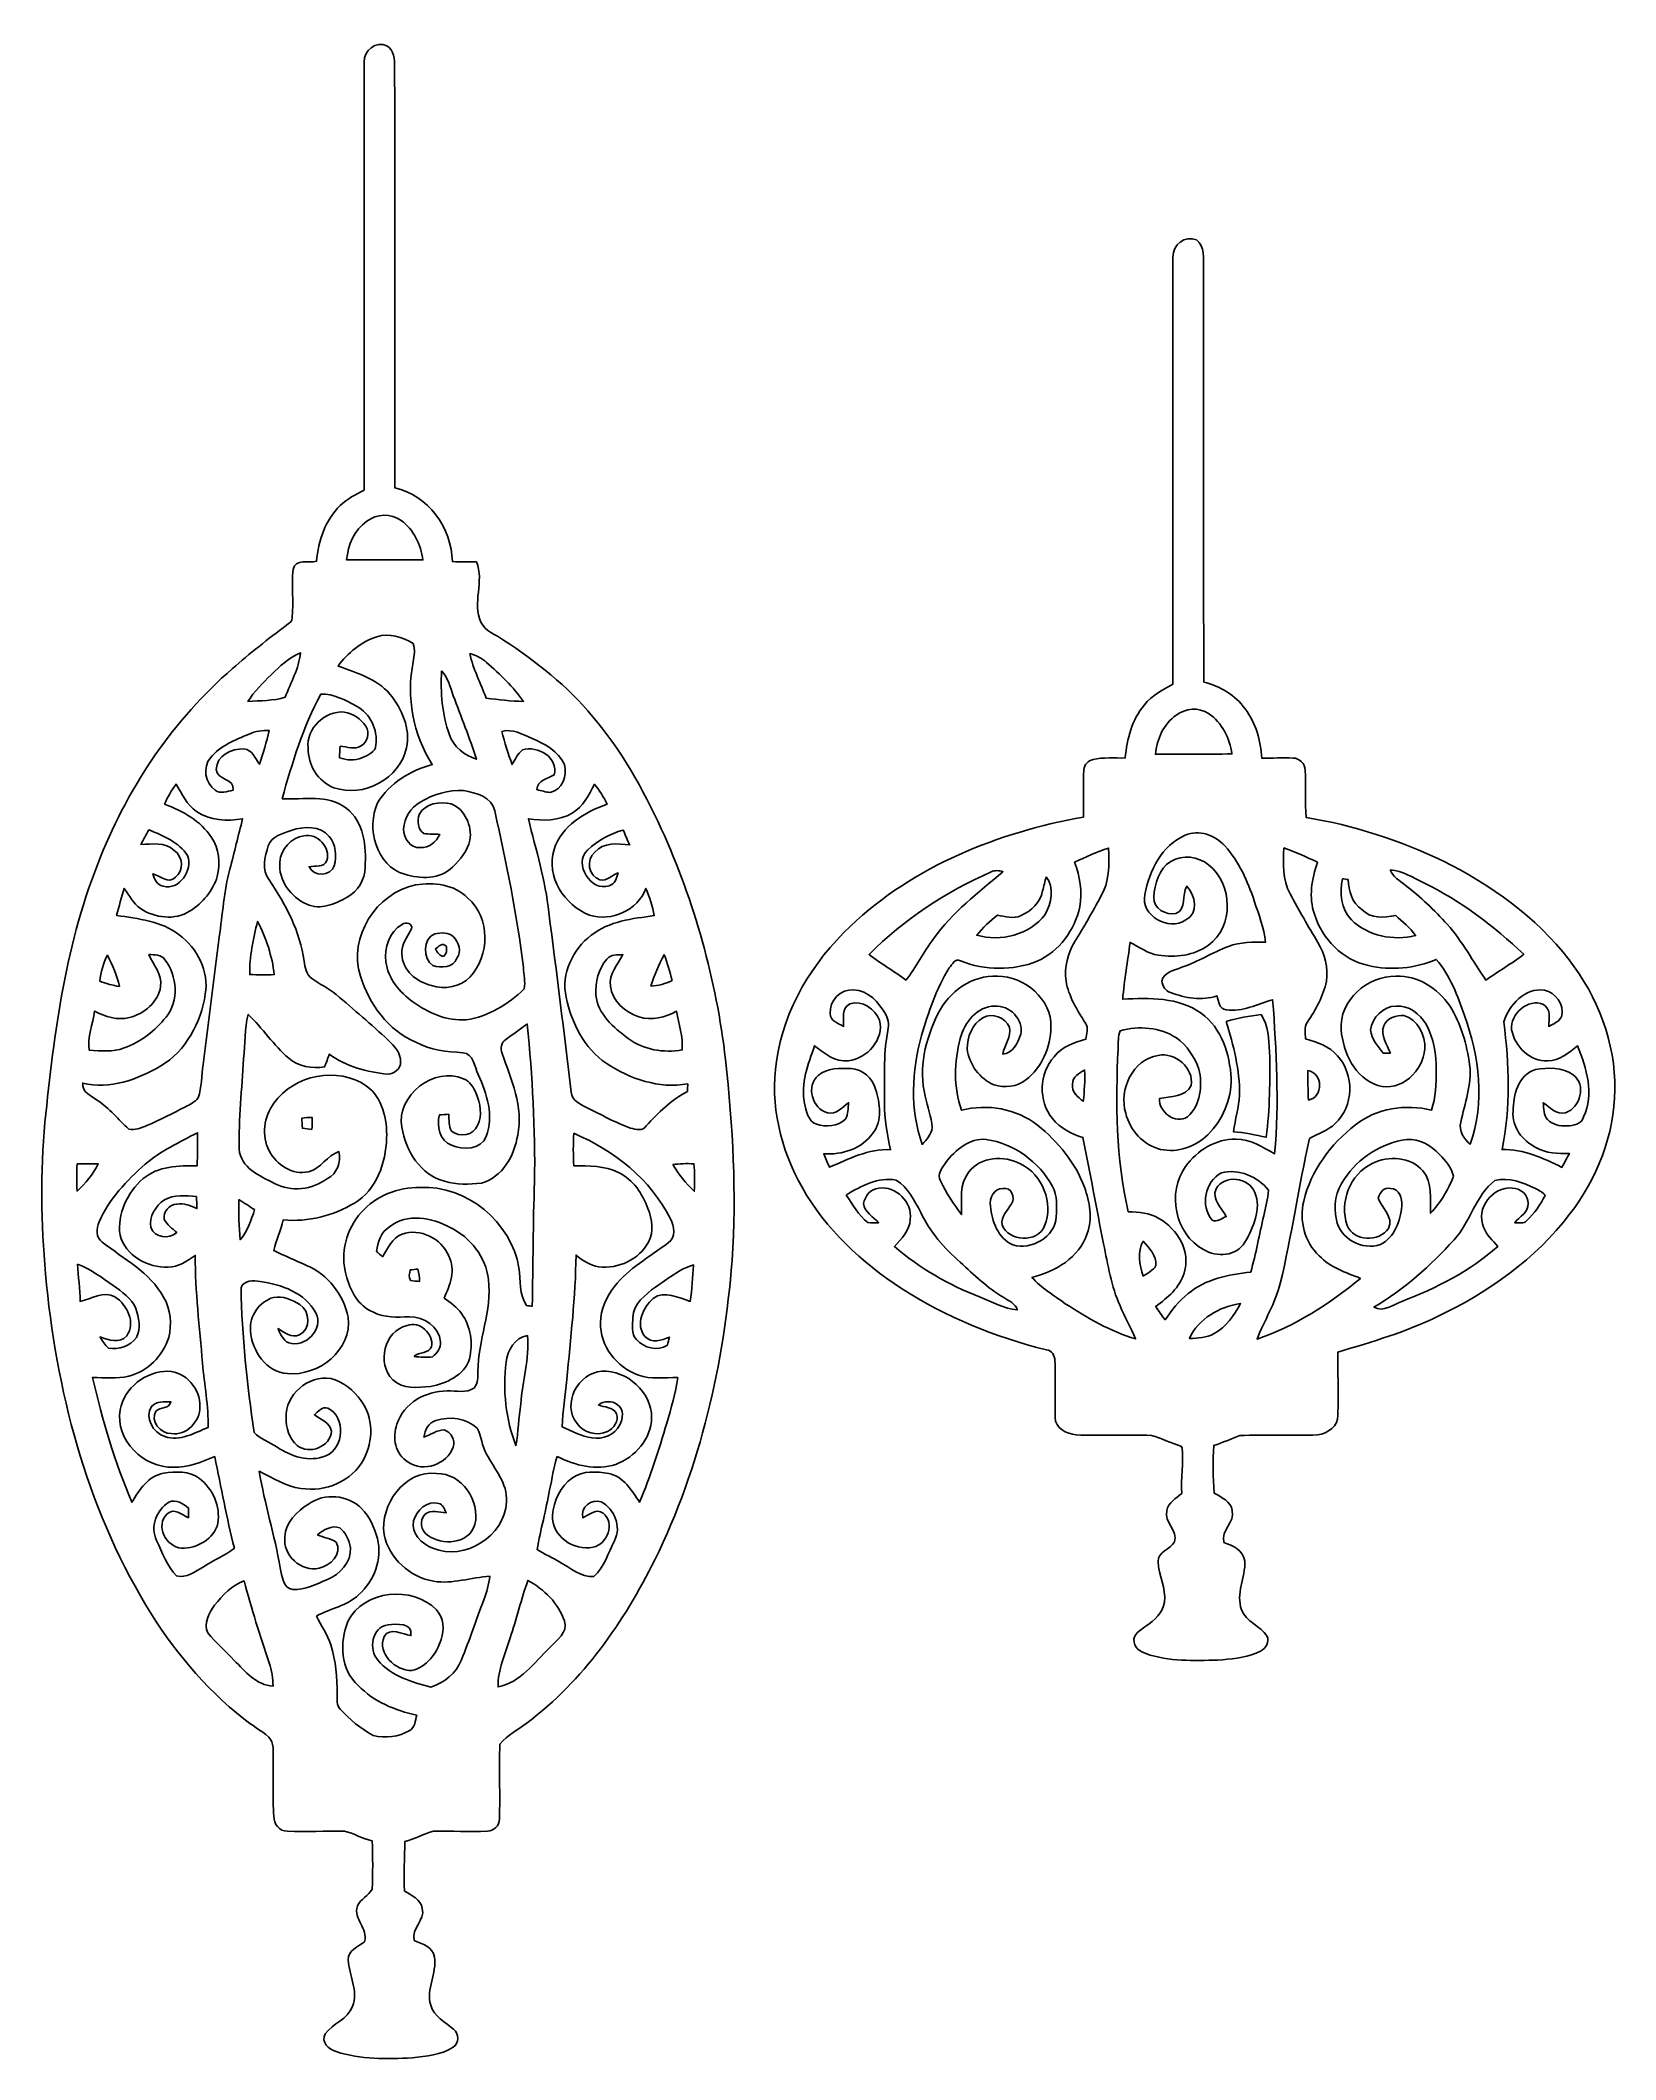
# Model space of a CAD drawing. Header units: centimetres. Extents: x -10.5 to 10, y -12.9 to 13.4.
import ezdxf

# ---------------------------------------------------------------- set-up
doc = ezdxf.new("R2010")
doc.units = ezdxf.units.CM
doc.header["$MEASUREMENT"] = 0
doc.layers.add('Camada 1', color=7, linetype='Continuous')

msp = doc.modelspace()

# ---------------------------------------------------------------- linework, layer by layer
at = {"layer": 'Camada 1', "color": 156}
for points, knots in [([(-6.26533, 13.08664), (-6.27627, 13.23199), (-6.10799, 13.36851), (-5.97252, 13.29583), (-5.97252, 13.29583), (-5.87092, 13.2468), (-5.8734, 13.11592), (-5.86987, 13.01926), (-5.86987, 13.01926), (-5.86809, 11.1954), (-5.87021, 9.37189), (-5.86846, 7.54803), (-5.86846, 7.54803), (-5.43207, 7.44996), (-5.12726, 7.02627), (-5.11915, 6.58741), (-5.11915, 6.58741), (-5.01438, 6.58247), (-4.90926, 6.58318), (-4.80413, 6.58176), (-4.80413, 6.58176), (-4.70005, 6.33095), (-4.86339, 6.04801), (-4.74873, 5.7979), (-4.74873, 5.7979), (-4.6877, 5.68218), (-4.55471, 5.63738), (-4.4524, 5.56612), (-4.4524, 5.56612), (-4.02695, 5.28637), (-3.62055, 4.96675), (-3.29459, 4.5727), (-3.29459, 4.5727), (-2.92206, 4.13561), (-2.63877, 3.63044), (-2.39959, 3.1108), (-2.39959, 3.1108), (-1.96778, 2.16076), (-1.6831, 1.1437), (-1.5635, 0.10688), (-1.5635, 0.10688), (-1.46755, -0.75988), (-1.41922, -1.63476), (-1.4792, -2.50577), (-1.4792, -2.50577), (-1.58291, -3.84844), (-1.88841, -5.18865), (-2.48391, -6.4015), (-2.48391, -6.4015), (-2.8843, -7.20901), (-3.417, -7.97382), (-4.14338, -8.52028), (-4.14338, -8.52028), (-4.26013, -8.61484), (-4.40372, -8.67903), (-4.49896, -8.79827), (-4.49896, -8.79827), (-4.5145, -9.12283), (-4.49474, -9.44879), (-4.50639, -9.7737), (-4.50639, -9.7737), (-4.50215, -9.85943), (-4.58082, -9.92928), (-4.66336, -9.9314), (-4.66336, -9.9314), (-4.8962, -9.94197), (-5.12974, -9.92964), (-5.36292, -9.93245), (-5.36292, -9.93245), (-5.49027, -9.96597), (-5.6074, -10.03299), (-5.7358, -10.06581), (-5.7358, -10.06581), (-5.7464, -10.28064), (-5.74569, -10.49619), (-5.74321, -10.71138), (-5.74321, -10.71138), (-5.6508, -10.76537), (-5.52838, -10.8197), (-5.50969, -10.93823), (-5.50969, -10.93823), (-5.47193, -11.09451), (-5.65996, -11.19363), (-5.61516, -11.35345), (-5.61516, -11.35345), (-5.5118, -11.39895), (-5.37245, -11.43916), (-5.35199, -11.5697), (-5.35199, -11.5697), (-5.31636, -11.78136), (-5.46452, -11.98597), (-5.40103, -12.19763), (-5.40103, -12.19763), (-5.35622, -12.3451), (-5.21053, -12.41565), (-5.10222, -12.5102), (-5.10222, -12.5102), (-5.03166, -12.567), (-5.02849, -12.69188), (-5.10821, -12.74304), (-5.10821, -12.74304), (-5.2652, -12.84746), (-5.46169, -12.85804), (-5.64339, -12.88167), (-5.64339, -12.88167), (-5.97217, -12.89861), (-6.31225, -12.90425), (-6.62905, -12.80018), (-6.62905, -12.80018), (-6.72711, -12.77443), (-6.83224, -12.67424), (-6.77474, -12.56665), (-6.77474, -12.56665), (-6.67244, -12.43329), (-6.4837, -12.38003), (-6.41809, -12.21351), (-6.41809, -12.21351), (-6.33801, -12.01032), (-6.46535, -11.80782), (-6.47312, -11.60497), (-6.47312, -11.60497), (-6.47734, -11.48291), (-6.34259, -11.43353), (-6.26145, -11.37038), (-6.26145, -11.37038), (-6.20994, -11.19681), (-6.41244, -11.07687), (-6.35353, -10.90541), (-6.35353, -10.90541), (-6.31542, -10.81334), (-6.20888, -10.77419), (-6.16408, -10.68704), (-6.16408, -10.68704), (-6.15102, -10.47784), (-6.15597, -10.26759), (-6.16267, -10.05804), (-6.16267, -10.05804), (-6.28826, -10.03017), (-6.39938, -9.95927), (-6.52392, -9.9321), (-6.52392, -9.9321), (-6.77121, -9.93034), (-7.01852, -9.94056), (-7.26581, -9.93245), (-7.26581, -9.93245), (-7.36952, -9.93493), (-7.4429, -9.8365), (-7.4422, -9.73878), (-7.4422, -9.73878), (-7.46159, -9.49147), (-7.44714, -9.24243), (-7.4496, -8.99442), (-7.4496, -8.99442), (-7.45313, -8.89847), (-7.43303, -8.7824), (-7.50817, -8.70795), (-7.50817, -8.70795), (-7.60976, -8.61905), (-7.72971, -8.55486), (-7.83378, -8.46983), (-7.83378, -8.46983), (-8.34812, -8.06555), (-8.76793, -7.55049), (-9.1066, -6.99276), (-9.1066, -6.99276), (-9.88765, -5.69029), (-10.27747, -4.18499), (-10.41364, -2.68111), (-10.41364, -2.68111), (-10.47009, -2.0253), (-10.48032, -1.36418), (-10.42069, -0.70801), (-10.42069, -0.70801), (-10.30287, 0.46248), (-10.148, 1.64889), (-9.6968, 2.7446), (-9.6968, 2.7446), (-9.32356, 3.67805), (-8.7436, 4.53495), (-7.98053, 5.19394), (-7.98053, 5.19394), (-7.75475, 5.39291), (-7.51874, 5.57954), (-7.27745, 5.75944), (-7.27745, 5.75944), (-7.24605, 5.7859), (-7.19842, 5.81025), (-7.20266, 5.85927), (-7.20266, 5.85927), (-7.18326, 6.06777), (-7.21501, 6.27837), (-7.19137, 6.48582), (-7.19137, 6.48582), (-7.16209, 6.62622), (-6.98746, 6.56941), (-6.88552, 6.59058), (-6.88552, 6.59058), (-6.86681, 6.85835), (-6.77121, 7.12752), (-6.57684, 7.31767), (-6.57684, 7.31767), (-6.48652, 7.40197), (-6.3775, 7.4623), (-6.26779, 7.51769), (-6.26779, 7.51769), (-6.26463, 9.37401), (-6.26957, 11.23032), (-6.26533, 13.08664)], [0, 0, 0, 0, 0.01886792, 0.01886792, 0.01886792, 0.01886792, 0.03773585, 0.03773585, 0.03773585, 0.03773585, 0.05660377, 0.05660377, 0.05660377, 0.05660377, 0.0754717, 0.0754717, 0.0754717, 0.0754717, 0.09433962, 0.09433962, 0.09433962, 0.09433962, 0.11320755, 0.11320755, 0.11320755, 0.11320755, 0.13207547, 0.13207547, 0.13207547, 0.13207547, 0.1509434, 0.1509434, 0.1509434, 0.1509434, 0.16981132, 0.16981132, 0.16981132, 0.16981132, 0.18867925, 0.18867925, 0.18867925, 0.18867925, 0.20754717, 0.20754717, 0.20754717, 0.20754717, 0.22641509, 0.22641509, 0.22641509, 0.22641509, 0.24528302, 0.24528302, 0.24528302, 0.24528302, 0.26415094, 0.26415094, 0.26415094, 0.26415094, 0.28301887, 0.28301887, 0.28301887, 0.28301887, 0.30188679, 0.30188679, 0.30188679, 0.30188679, 0.32075472, 0.32075472, 0.32075472, 0.32075472, 0.33962264, 0.33962264, 0.33962264, 0.33962264, 0.35849057, 0.35849057, 0.35849057, 0.35849057, 0.37735849, 0.37735849, 0.37735849, 0.37735849, 0.39622642, 0.39622642, 0.39622642, 0.39622642, 0.41509434, 0.41509434, 0.41509434, 0.41509434, 0.43396226, 0.43396226, 0.43396226, 0.43396226, 0.45283019, 0.45283019, 0.45283019, 0.45283019, 0.47169811, 0.47169811, 0.47169811, 0.47169811, 0.49056604, 0.49056604, 0.49056604, 0.49056604, 0.50943396, 0.50943396, 0.50943396, 0.50943396, 0.52830189, 0.52830189, 0.52830189, 0.52830189, 0.54716981, 0.54716981, 0.54716981, 0.54716981, 0.56603774, 0.56603774, 0.56603774, 0.56603774, 0.58490566, 0.58490566, 0.58490566, 0.58490566, 0.60377358, 0.60377358, 0.60377358, 0.60377358, 0.62264151, 0.62264151, 0.62264151, 0.62264151, 0.64150943, 0.64150943, 0.64150943, 0.64150943, 0.66037736, 0.66037736, 0.66037736, 0.66037736, 0.67924528, 0.67924528, 0.67924528, 0.67924528, 0.69811321, 0.69811321, 0.69811321, 0.69811321, 0.71698113, 0.71698113, 0.71698113, 0.71698113, 0.73584906, 0.73584906, 0.73584906, 0.73584906, 0.75471698, 0.75471698, 0.75471698, 0.75471698, 0.77358491, 0.77358491, 0.77358491, 0.77358491, 0.79245283, 0.79245283, 0.79245283, 0.79245283, 0.81132075, 0.81132075, 0.81132075, 0.81132075, 0.83018868, 0.83018868, 0.83018868, 0.83018868, 0.8490566, 0.8490566, 0.8490566, 0.8490566, 0.86792453, 0.86792453, 0.86792453, 0.86792453, 0.88679245, 0.88679245, 0.88679245, 0.88679245, 0.90566038, 0.90566038, 0.90566038, 0.90566038, 0.9245283, 0.9245283, 0.9245283, 0.9245283, 0.94339623, 0.94339623, 0.94339623, 0.94339623, 0.96226415, 0.96226415, 0.96226415, 0.96226415, 1, 1, 1, 1]), ([(4.25908, 10.54981), (4.25167, 10.70821), (4.41501, 10.83662), (4.56564, 10.77241), (4.56564, 10.77241), (4.67676, 10.68669), (4.65384, 10.53006), (4.65842, 10.40694), (4.65842, 10.40694), (4.65878, 8.6113), (4.65384, 6.81567), (4.6609, 5.02002), (4.6609, 5.02002), (4.87221, 4.96569), (5.07047, 4.85069), (5.19747, 4.66936), (5.19747, 4.66936), (5.33893, 4.48663), (5.39891, 4.25591), (5.41655, 4.02872), (5.41655, 4.02872), (5.5513, 4.02907), (5.68642, 4.03718), (5.82153, 4.03119), (5.82153, 4.03119), (5.90337, 4.02978), (5.97958, 3.9571), (5.98099, 3.87419), (5.98099, 3.87419), (5.99475, 3.66854), (5.969, 3.46145), (5.99263, 3.25578), (5.99263, 3.25578), (6.60929, 3.15948), (7.20831, 2.95875), (7.77134, 2.69134), (7.77134, 2.69134), (8.39752, 2.38125), (8.98489, 1.96461), (9.41317, 1.40616), (9.41317, 1.40616), (9.7857, 0.92709), (10.01959, 0.32773), (10.009, -0.28363), (10.009, -0.28363), (10.00478, -0.87136), (9.77793, -1.44356), (9.42128, -1.90605), (9.42128, -1.90605), (8.97712, -2.48567), (8.36719, -2.91994), (7.71136, -3.23074), (7.71136, -3.23074), (7.29402, -3.435), (6.84742, -3.56658), (6.40362, -3.69817), (6.40362, -3.69817), (6.40644, -3.97121), (6.40997, -4.24427), (6.40537, -4.51731), (6.40537, -4.51731), (6.41526, -4.66124), (6.26955, -4.75896), (6.14115, -4.77448), (6.14115, -4.77448), (5.80354, -4.79212), (5.46452, -4.76637), (5.12762, -4.78542), (5.12762, -4.78542), (5.01368, -4.82389), (4.90607, -4.87927), (4.79036, -4.91277), (4.79036, -4.91277), (4.77519, -5.11915), (4.77906, -5.32623), (4.79424, -5.53261), (4.79424, -5.53261), (4.88456, -5.5887), (5.01685, -5.63808), (5.02884, -5.75944), (5.02884, -5.75944), (5.06906, -5.91855), (4.87785, -6.01239), (4.92125, -6.17395), (4.92125, -6.17395), (5.03624, -6.2177), (5.17735, -6.27803), (5.1943, -6.41809), (5.1943, -6.41809), (5.20452, -6.63081), (5.07259, -6.84283), (5.15196, -7.05343), (5.15196, -7.05343), (5.21404, -7.20831), (5.39255, -7.26015), (5.48252, -7.3921), (5.48252, -7.3921), (5.51885, -7.46794), (5.46946, -7.55297), (5.39962, -7.58789), (5.39962, -7.58789), (5.24827, -7.67009), (5.07152, -7.68456), (4.90361, -7.7029), (4.90361, -7.7029), (4.58964, -7.71348), (4.26754, -7.72795), (3.96239, -7.64117), (3.96239, -7.64117), (3.87809, -7.61259), (3.76414, -7.57307), (3.7532, -7.47077), (3.7532, -7.47077), (3.7345, -7.36847), (3.83857, -7.31273), (3.90771, -7.26263), (3.90771, -7.26263), (4.01954, -7.19067), (4.12784, -7.08871), (4.14796, -6.95042), (4.14796, -6.95042), (4.1723, -6.76875), (4.07212, -6.60259), (4.06469, -6.42408), (4.06469, -6.42408), (4.06364, -6.29425), (4.22239, -6.26604), (4.27884, -6.16902), (4.27884, -6.16902), (4.32717, -6.01591), (4.1416, -5.91185), (4.17829, -5.76014), (4.17829, -5.76014), (4.1984, -5.65643), (4.30072, -5.60246), (4.37268, -5.5372), (4.37268, -5.5372), (4.36386, -5.34), (4.39384, -5.14244), (4.37902, -4.94558), (4.37902, -4.94558), (4.37902, -4.94558), (4.36138, -4.92125), (4.36138, -4.92125), (4.36138, -4.92125), (4.23121, -4.88138), (4.10845, -4.82035), (3.97791, -4.78296), (3.97791, -4.78296), (3.65159, -4.77026), (3.32422, -4.78895), (2.9979, -4.77555), (2.9979, -4.77555), (2.87796, -4.76215), (2.72167, -4.69018), (2.72696, -4.54942), (2.72696, -4.54942), (2.71814, -4.30318), (2.73332, -4.05623), (2.72204, -3.81), (2.72204, -3.81), (2.72026, -3.74156), (2.68639, -3.67524), (2.6116, -3.66994), (2.6116, -3.66994), (1.94768, -3.50343), (1.30422, -3.24272), (0.72813, -2.8709), (0.72813, -2.8709), (0.20778, -2.53293), (-0.26, -2.09727), (-0.56832, -1.55434), (-0.56832, -1.55434), (-0.84807, -1.06186), (-0.98777, -0.478), (-0.89992, 0.08607), (-0.89992, 0.08607), (-0.80751, 0.76517), (-0.43003, 1.37865), (0.06208, 1.84467), (0.06208, 1.84467), (0.88793, 2.62784), (1.98613, 3.06563), (3.09386, 3.26354), (3.09386, 3.26354), (3.0995, 3.46886), (3.08539, 3.67524), (3.1002, 3.8802), (3.1002, 3.8802), (3.10161, 3.94582), (3.15595, 3.99873), (3.21839, 4.01038), (3.21839, 4.01038), (3.35526, 4.04459), (3.49815, 4.02731), (3.63784, 4.03224), (3.63784, 4.03224), (3.66394, 4.27708), (3.72075, 4.53073), (3.88691, 4.72122), (3.88691, 4.72122), (3.98426, 4.84222), (4.12114, 4.92018), (4.25696, 4.99039), (4.25696, 4.99039), (4.26013, 6.84354), (4.25379, 8.69703), (4.25908, 10.54981)], [0, 0, 0, 0, 0.01886792, 0.01886792, 0.01886792, 0.01886792, 0.03773585, 0.03773585, 0.03773585, 0.03773585, 0.05660377, 0.05660377, 0.05660377, 0.05660377, 0.0754717, 0.0754717, 0.0754717, 0.0754717, 0.09433962, 0.09433962, 0.09433962, 0.09433962, 0.11320755, 0.11320755, 0.11320755, 0.11320755, 0.13207547, 0.13207547, 0.13207547, 0.13207547, 0.1509434, 0.1509434, 0.1509434, 0.1509434, 0.16981132, 0.16981132, 0.16981132, 0.16981132, 0.18867925, 0.18867925, 0.18867925, 0.18867925, 0.20754717, 0.20754717, 0.20754717, 0.20754717, 0.22641509, 0.22641509, 0.22641509, 0.22641509, 0.24528302, 0.24528302, 0.24528302, 0.24528302, 0.26415094, 0.26415094, 0.26415094, 0.26415094, 0.28301887, 0.28301887, 0.28301887, 0.28301887, 0.30188679, 0.30188679, 0.30188679, 0.30188679, 0.32075472, 0.32075472, 0.32075472, 0.32075472, 0.33962264, 0.33962264, 0.33962264, 0.33962264, 0.35849057, 0.35849057, 0.35849057, 0.35849057, 0.37735849, 0.37735849, 0.37735849, 0.37735849, 0.39622642, 0.39622642, 0.39622642, 0.39622642, 0.41509434, 0.41509434, 0.41509434, 0.41509434, 0.43396226, 0.43396226, 0.43396226, 0.43396226, 0.45283019, 0.45283019, 0.45283019, 0.45283019, 0.47169811, 0.47169811, 0.47169811, 0.47169811, 0.49056604, 0.49056604, 0.49056604, 0.49056604, 0.50943396, 0.50943396, 0.50943396, 0.50943396, 0.52830189, 0.52830189, 0.52830189, 0.52830189, 0.54716981, 0.54716981, 0.54716981, 0.54716981, 0.56603774, 0.56603774, 0.56603774, 0.56603774, 0.58490566, 0.58490566, 0.58490566, 0.58490566, 0.60377358, 0.60377358, 0.60377358, 0.60377358, 0.62264151, 0.62264151, 0.62264151, 0.62264151, 0.64150943, 0.64150943, 0.64150943, 0.64150943, 0.66037736, 0.66037736, 0.66037736, 0.66037736, 0.67924528, 0.67924528, 0.67924528, 0.67924528, 0.69811321, 0.69811321, 0.69811321, 0.69811321, 0.71698113, 0.71698113, 0.71698113, 0.71698113, 0.73584906, 0.73584906, 0.73584906, 0.73584906, 0.75471698, 0.75471698, 0.75471698, 0.75471698, 0.77358491, 0.77358491, 0.77358491, 0.77358491, 0.79245283, 0.79245283, 0.79245283, 0.79245283, 0.81132075, 0.81132075, 0.81132075, 0.81132075, 0.83018868, 0.83018868, 0.83018868, 0.83018868, 0.8490566, 0.8490566, 0.8490566, 0.8490566, 0.86792453, 0.86792453, 0.86792453, 0.86792453, 0.88679245, 0.88679245, 0.88679245, 0.88679245, 0.90566038, 0.90566038, 0.90566038, 0.90566038, 0.9245283, 0.9245283, 0.9245283, 0.9245283, 0.94339623, 0.94339623, 0.94339623, 0.94339623, 0.96226415, 0.96226415, 0.96226415, 0.96226415, 1, 1, 1, 1]), ([(-6.2304, 7.11164), (-6.2304, 7.11164), (-6.2304, 7.11164), (-6.2304, 7.11164), (-6.2304, 7.11164), (-6.39514, 6.99876), (-6.47664, 6.80191), (-6.49534, 6.60858), (-6.49534, 6.60858), (-6.16479, 6.60576), (-5.83388, 6.61212), (-5.50298, 6.60964), (-5.50298, 6.60964), (-5.53049, 6.8072), (-5.62081, 7.00439), (-5.7859, 7.12294), (-5.7859, 7.12294), (-5.91538, 7.21854), (-6.10481, 7.20901), (-6.2304, 7.11164)], [0, 0, 0, 0, 0.16666667, 0.16666667, 0.16666667, 0.16666667, 0.33333333, 0.33333333, 0.33333333, 0.33333333, 0.5, 0.5, 0.5, 0.5, 0.66666667, 0.66666667, 0.66666667, 0.66666667, 1, 1, 1, 1]), ([(-6.60681, 5.22817), (-6.60681, 5.22817), (-6.60681, 5.22817), (-6.60681, 5.22817), (-6.60681, 5.22817), (-6.36798, 5.13927), (-6.10164, 5.0673), (-5.93195, 4.86268), (-5.93195, 4.86268), (-5.77497, 4.67113), (-5.66173, 4.41607), (-5.71605, 4.16489), (-5.71605, 4.16489), (-5.79895, 3.76202), (-6.27803, 3.50626), (-6.6608, 3.64525), (-6.6608, 3.64525), (-6.87105, 3.72285), (-6.99698, 3.94475), (-6.99698, 4.16312), (-6.99698, 4.16312), (-7.01815, 4.41607), (-6.77969, 4.64855), (-6.52814, 4.6295), (-6.52814, 4.6295), (-6.41244, 4.61256), (-6.31048, 4.53955), (-6.24382, 4.44465), (-6.24382, 4.44465), (-6.18983, 4.36104), (-6.22158, 4.23932), (-6.3066, 4.18816), (-6.3066, 4.18816), (-6.38951, 4.13208), (-6.48899, 4.18146), (-6.57965, 4.18465), (-6.57965, 4.18465), (-6.58354, 4.1349), (-6.58707, 4.08481), (-6.58953, 4.03436), (-6.58953, 4.03436), (-6.49534, 4.00332), (-6.39022, 3.98885), (-6.29708, 4.03294), (-6.29708, 4.03294), (-6.22406, 4.06752), (-6.11328, 4.10386), (-6.11504, 4.20193), (-6.11504, 4.20193), (-6.08646, 4.40231), (-6.19054, 4.61044), (-6.36763, 4.70746), (-6.36763, 4.70746), (-6.51121, 4.78579), (-6.66362, 4.86798), (-6.83224, 4.86163), (-6.83224, 4.86163), (-7.06261, 4.43406), (-7.20266, 3.96768), (-7.33354, 3.50202), (-7.33354, 3.50202), (-7.05555, 3.48614), (-6.7384, 3.562), (-6.49922, 3.37889), (-6.49922, 3.37889), (-6.27097, 3.19863), (-6.235, 2.88079), (-6.25439, 2.6095), (-6.25439, 2.6095), (-6.25651, 2.44934), (-6.34824, 2.29551), (-6.4897, 2.21967), (-6.4897, 2.21967), (-6.6442, 2.13077), (-6.8386, 2.04927), (-7.01357, 2.12865), (-7.01357, 2.12865), (-7.22207, 2.22003), (-7.38752, 2.44333), (-7.36353, 2.67757), (-7.36353, 2.67757), (-7.35576, 2.84409), (-7.21571, 2.9979), (-7.05061, 3.01941), (-7.05061, 3.01941), (-6.87846, 3.05611), (-6.69642, 2.86843), (-6.75216, 2.69733), (-6.75216, 2.69733), (-6.78673, 2.60032), (-6.90491, 2.63313), (-6.98324, 2.6162), (-6.98324, 2.6162), (-6.92326, 2.4832), (-6.70243, 2.49166), (-6.65585, 2.62924), (-6.65585, 2.62924), (-6.6241, 2.7566), (-6.63256, 2.90865), (-6.72182, 3.01201), (-6.72182, 3.01201), (-6.84388, 3.15241), (-7.05272, 3.14395), (-7.21465, 3.08963), (-7.21465, 3.08963), (-7.32579, 3.04906), (-7.47323, 3.018), (-7.51416, 2.89031), (-7.51416, 2.89031), (-7.55896, 2.74708), (-7.60589, 2.57493), (-7.50322, 2.44439), (-7.50322, 2.44439), (-7.28873, 2.12548), (-7.0986, 1.77446), (-7.04849, 1.38818), (-7.04849, 1.38818), (-7.03579, 1.30703), (-7.02132, 1.21532), (-6.94937, 1.16346), (-6.94937, 1.16346), (-6.84847, 1.08549), (-6.72711, 1.03823), (-6.63081, 0.95355), (-6.63081, 0.95355), (-6.4015, 0.75952), (-6.17466, 0.56339), (-5.95347, 0.36054), (-5.95347, 0.36054), (-5.8734, 0.28575), (-5.78943, 0.19332), (-5.79225, 0.0762), (-5.79225, 0.0762), (-5.78767, -0.01376), (-5.87833, -0.07937), (-5.96123, -0.08113), (-5.96123, -0.08113), (-6.23005, -0.05644), (-6.50027, 0.01622), (-6.72041, 0.17885), (-6.72041, 0.17885), (-6.73981, 0.12312), (-6.75886, 0.06702), (-6.78144, 0.01235), (-6.78144, 0.01235), (-6.94443, -0.0134), (-7.12045, 0.01447), (-7.24887, 0.12417), (-7.24887, 0.12417), (-7.44466, 0.29491), (-7.58966, 0.51328), (-7.77416, 0.69497), (-7.77416, 0.69497), (-7.83237, 0.5087), (-7.80591, 0.30938), (-7.83872, 0.11818), (-7.83872, 0.11818), (-7.85495, -0.2734), (-7.90292, -0.66462), (-7.89305, -1.05728), (-7.89305, -1.05728), (-7.8761, -1.29928), (-7.62494, -1.41005), (-7.43513, -1.50283), (-7.43513, -1.50283), (-7.21501, -1.6196), (-6.94231, -1.58679), (-6.74404, -1.44003), (-6.74404, -1.44003), (-6.61599, -1.37617), (-6.56766, -1.22414), (-6.59482, -1.09007), (-6.59482, -1.09007), (-6.75252, -1.13629), (-6.82519, -1.31514), (-6.98887, -1.35113), (-6.98887, -1.35113), (-7.19983, -1.40334), (-7.40867, -1.25942), (-7.50464, -1.07843), (-7.50464, -1.07843), (-7.60835, -0.88265), (-7.56742, -0.6357), (-7.44326, -0.45895), (-7.44326, -0.45895), (-7.18007, -0.09102), (-6.61, 0.02645), (-6.235, -0.23741), (-6.235, -0.23741), (-6.02543, -0.39051), (-5.96511, -0.67062), (-5.97464, -0.91651), (-5.97464, -0.91651), (-5.98628, -1.23542), (-6.10305, -1.58644), (-6.39056, -1.7586), (-6.39056, -1.7586), (-6.6675, -1.92439), (-6.99664, -2.00907), (-7.31908, -1.97908), (-7.31908, -1.97908), (-7.34976, -2.1149), (-7.41257, -2.24084), (-7.44255, -2.37701), (-7.44255, -2.37701), (-7.30144, -2.44369), (-7.15997, -2.50895), (-7.0171, -2.57104), (-7.0171, -2.57104), (-6.74088, -2.68817), (-6.53167, -2.95098), (-6.47559, -3.2445), (-6.47559, -3.2445), (-6.41984, -3.66994), (-6.86152, -4.01884), (-7.26369, -3.97722), (-7.26369, -3.97722), (-7.54274, -3.96275), (-7.72724, -3.68053), (-7.74522, -3.42229), (-7.74522, -3.42229), (-7.7671, -3.22896), (-7.62881, -3.04129), (-7.44536, -2.98732), (-7.44536, -2.98732), (-7.32472, -2.96545), (-7.20302, -3.01519), (-7.10352, -3.08081), (-7.10352, -3.08081), (-6.96948, -3.16371), (-6.95749, -3.4043), (-7.10917, -3.4738), (-7.10917, -3.4738), (-7.21218, -3.51754), (-7.30391, -3.44346), (-7.38645, -3.39266), (-7.38645, -3.39266), (-7.35717, -3.46428), (-7.32437, -3.544), (-7.24887, -3.57857), (-7.24887, -3.57857), (-7.03686, -3.6509), (-6.78427, -3.39972), (-6.8968, -3.18947), (-6.8968, -3.18947), (-7.03367, -2.92664), (-7.34377, -2.81693), (-7.62105, -2.77917), (-7.62105, -2.77917), (-7.70607, -2.76718), (-7.83802, -2.75978), (-7.8687, -2.86103), (-7.8687, -2.86103), (-7.86024, -3.49108), (-7.78722, -4.11938), (-7.69972, -4.7431), (-7.69972, -4.7431), (-7.62246, -4.832), (-7.49935, -4.86587), (-7.40339, -4.93253), (-7.40339, -4.93253), (-7.21995, -5.056), (-6.979, -5.13715), (-6.76451, -5.04825), (-6.76451, -5.04825), (-6.52392, -4.94205), (-6.50239, -4.55012), (-6.73946, -4.42736), (-6.73946, -4.42736), (-6.8146, -4.40372), (-6.86505, -4.46933), (-6.91303, -4.51414), (-6.91303, -4.51414), (-6.83048, -4.5727), (-6.71159, -4.6168), (-6.69113, -4.72897), (-6.69113, -4.72897), (-6.70524, -4.93077), (-6.98358, -5.04084), (-7.13846, -4.91384), (-7.13846, -4.91384), (-7.24041, -4.82423), (-7.28768, -4.68417), (-7.2838, -4.55048), (-7.2838, -4.55048), (-7.29509, -4.2545), (-6.99169, -3.99661), (-6.70243, -4.04106), (-6.70243, -4.04106), (-6.53979, -4.08164), (-6.40291, -4.19629), (-6.30695, -4.33105), (-6.30695, -4.33105), (-6.14257, -4.54554), (-6.14856, -4.85705), (-6.27062, -5.08952), (-6.27062, -5.08952), (-6.42126, -5.3802), (-6.77474, -5.52555), (-7.09048, -5.47193), (-7.09048, -5.47193), (-7.29051, -5.45182), (-7.45455, -5.33011), (-7.63198, -5.24898), (-7.63198, -5.24898), (-7.56284, -5.67265), (-7.43091, -6.08329), (-7.35894, -6.50662), (-7.35894, -6.50662), (-7.33178, -6.60752), (-7.32754, -6.7705), (-7.19632, -6.7885), (-7.19632, -6.7885), (-7.03721, -6.79202), (-6.88903, -6.71829), (-6.74546, -6.65797), (-6.74546, -6.65797), (-6.58071, -6.58988), (-6.43502, -6.4322), (-6.44348, -6.24487), (-6.44348, -6.24487), (-6.46077, -6.1461), (-6.50945, -6.05084), (-6.58388, -5.98311), (-6.58388, -5.98311), (-6.6922, -5.94854), (-6.79343, -6.0092), (-6.87317, -6.07659), (-6.87317, -6.07659), (-6.79379, -6.11082), (-6.70312, -6.12352), (-6.63046, -6.1722), (-6.63046, -6.1722), (-6.54578, -6.32459), (-6.70947, -6.48299), (-6.85341, -6.51016), (-6.85341, -6.51016), (-7.088, -6.56519), (-7.32895, -6.34012), (-7.29826, -6.1034), (-7.29826, -6.1034), (-7.29614, -5.91149), (-7.13739, -5.77356), (-6.98994, -5.67513), (-6.98994, -5.67513), (-6.78532, -5.52732), (-6.47559, -5.55412), (-6.2992, -5.73546), (-6.2992, -5.73546), (-6.19548, -5.8427), (-6.13197, -5.98311), (-6.09389, -6.12598), (-6.09389, -6.12598), (-6.0265, -6.39056), (-6.1355, -6.67878), (-6.33835, -6.85553), (-6.33835, -6.85553), (-6.49076, -7.00051), (-6.70736, -7.03262), (-6.88657, -7.13246), (-6.88657, -7.13246), (-6.83012, -7.26052), (-6.73981, -7.37234), (-6.69995, -7.50817), (-6.69995, -7.50817), (-6.63716, -7.71596), (-6.61212, -7.93396), (-6.61952, -8.15092), (-6.61952, -8.15092), (-6.61458, -8.21548), (-6.63081, -8.2938), (-6.57825, -8.3439), (-6.57825, -8.3439), (-6.45442, -8.47794), (-6.31225, -8.60071), (-6.14961, -8.68574), (-6.14961, -8.68574), (-5.99157, -8.72878), (-5.81554, -8.70444), (-5.67407, -8.62153), (-5.67407, -8.62153), (-5.6, -8.5859), (-5.60458, -8.491), (-5.58305, -8.42362), (-5.58305, -8.42362), (-5.86281, -8.35766), (-6.14221, -8.25146), (-6.34293, -8.03627), (-6.34293, -8.03627), (-6.57613, -7.83201), (-6.58988, -7.4743), (-6.47805, -7.20372), (-6.47805, -7.20372), (-6.2745, -6.79379), (-5.63386, -6.72889), (-5.32623, -7.05414), (-5.32623, -7.05414), (-5.22958, -7.15468), (-5.21864, -7.3099), (-5.26379, -7.43691), (-5.26379, -7.43691), (-5.32095, -7.61824), (-5.45324, -7.79638), (-5.6462, -7.84294), (-5.6462, -7.84294), (-5.85998, -7.84119), (-6.10022, -7.62458), (-6.00779, -7.39985), (-6.00779, -7.39985), (-5.9309, -7.27004), (-5.76791, -7.372), (-5.65714, -7.38681), (-5.65714, -7.38681), (-5.63279, -7.21713), (-5.84553, -7.23547), (-5.95524, -7.24675), (-5.95524, -7.24675), (-6.16795, -7.27357), (-6.21347, -7.56673), (-6.08612, -7.71136), (-6.08612, -7.71136), (-5.91502, -7.91138), (-5.64515, -7.99606), (-5.39784, -8.05638), (-5.39784, -8.05638), (-5.22639, -8.00135), (-5.06377, -7.87541), (-5.00027, -7.70149), (-5.00027, -7.70149), (-4.89479, -7.44536), (-4.80942, -7.18114), (-4.70992, -6.92255), (-4.70992, -6.92255), (-4.67113, -6.82308), (-4.64502, -6.71936), (-4.6295, -6.61423), (-4.6295, -6.61423), (-4.87469, -6.62905), (-5.11562, -6.72041), (-5.36327, -6.67985), (-5.36327, -6.67985), (-5.67265, -6.62727), (-5.94395, -6.37962), (-6.00745, -6.0706), (-6.00745, -6.0706), (-6.06, -5.68642), (-5.74428, -5.22887), (-5.32518, -5.27967), (-5.32518, -5.27967), (-4.99463, -5.26944), (-4.75333, -5.63597), (-4.82528, -5.94042), (-4.82528, -5.94042), (-4.89761, -6.1976), (-5.25463, -6.22265), (-5.44159, -6.08012), (-5.44159, -6.08012), (-5.53332, -6.02368), (-5.55025, -5.89104), (-5.47722, -5.81235), (-5.47722, -5.81235), (-5.39925, -5.74216), (-5.29025, -5.78767), (-5.19852, -5.78979), (-5.19852, -5.78979), (-5.22357, -5.74286), (-5.23699, -5.68006), (-5.2966, -5.66632), (-5.2966, -5.66632), (-5.44653, -5.62327), (-5.5827, -5.75944), (-5.62504, -5.89209), (-5.62504, -5.89209), (-5.66242, -6.05825), (-5.51461, -6.19548), (-5.37316, -6.25052), (-5.37316, -6.25052), (-4.96005, -6.42372), (-4.43406, -6.09282), (-4.41395, -5.64515), (-4.41395, -5.64515), (-4.39914, -5.40666), (-4.57059, -5.22252), (-4.67395, -5.02462), (-4.67395, -5.02462), (-4.73463, -4.92054), (-4.74062, -4.79636), (-4.79424, -4.69018), (-4.79424, -4.69018), (-4.93535, -4.55541), (-5.15126, -4.53248), (-5.33188, -4.58645), (-5.33188, -4.58645), (-5.42783, -4.61856), (-5.47441, -4.71134), (-5.49134, -4.80484), (-5.49134, -4.80484), (-5.40278, -4.77414), (-5.32095, -4.7124), (-5.22427, -4.71204), (-5.22427, -4.71204), (-5.13574, -4.74169), (-5.07505, -4.84292), (-5.10892, -4.93394), (-5.10892, -4.93394), (-5.18724, -5.16149), (-5.49416, -5.26873), (-5.69419, -5.12974), (-5.69419, -5.12974), (-5.86139, -5.03166), (-5.9062, -4.80905), (-5.83952, -4.6362), (-5.83952, -4.6362), (-5.75697, -4.36174), (-5.46276, -4.20229), (-5.18829, -4.20441), (-5.18829, -4.20441), (-5.06976, -4.19593), (-4.93606, -4.24039), (-4.83234, -4.16277), (-4.83234, -4.16277), (-4.7826, -4.1035), (-4.78861, -4.02271), (-4.78683, -3.95076), (-4.78683, -3.95076), (-4.78683, -3.54717), (-4.59916, -3.16018), (-4.64889, -2.75449), (-4.64889, -2.75449), (-4.68347, -2.46167), (-4.88209, -2.20486), (-5.14561, -2.07856), (-5.14561, -2.07856), (-5.38409, -1.94804), (-5.71112, -1.88453), (-5.93901, -2.0694), (-5.93901, -2.0694), (-6.05048, -2.13783), (-6.08612, -2.26871), (-6.10729, -2.38936), (-6.10729, -2.38936), (-6.08717, -2.40629), (-6.0466, -2.44052), (-6.0265, -2.45779), (-6.0265, -2.45779), (-5.95488, -2.35196), (-5.90444, -2.21121), (-5.77356, -2.165), (-5.77356, -2.165), (-5.5372, -2.07997), (-5.25955, -2.21862), (-5.16573, -2.44792), (-5.16573, -2.44792), (-5.0733, -2.62643), (-5.14702, -2.82751), (-5.22746, -2.99507), (-5.22746, -2.99507), (-5.14597, -3.05576), (-5.05777, -3.11291), (-4.99779, -3.19722), (-4.99779, -3.19722), (-4.87927, -3.36515), (-4.84823, -3.58634), (-4.89513, -3.78459), (-4.89513, -3.78459), (-4.96359, -4.00297), (-5.19711, -4.10598), (-5.4049, -4.14479), (-5.4049, -4.14479), (-5.56965, -4.16102), (-5.76297, -4.18217), (-5.89455, -4.05906), (-5.89455, -4.05906), (-6.10834, -3.85022), (-6.00709, -3.42123), (-5.7083, -3.3528), (-5.7083, -3.3528), (-5.54319, -3.28789), (-5.36151, -3.46145), (-5.38868, -3.62795), (-5.38868, -3.62795), (-5.42536, -3.72251), (-5.55166, -3.68969), (-5.61516, -3.75708), (-5.61516, -3.75708), (-5.53649, -3.76414), (-5.45606, -3.77296), (-5.37774, -3.75849), (-5.37774, -3.75849), (-5.31777, -3.71228), (-5.26274, -3.64384), (-5.27261, -3.56376), (-5.27261, -3.56376), (-5.29307, -3.36937), (-5.49098, -3.23427), (-5.67796, -3.24026), (-5.67796, -3.24026), (-5.836, -3.24272), (-6.00216, -3.25649), (-6.1461, -3.17782), (-6.1461, -3.17782), (-6.34753, -3.10161), (-6.45125, -2.89312), (-6.50205, -2.69699), (-6.50205, -2.69699), (-6.58247, -2.41477), (-6.49887, -2.09761), (-6.30378, -1.881), (-6.30378, -1.881), (-6.11716, -1.66229), (-5.82329, -1.55504), (-5.54002, -1.55575), (-5.54002, -1.55575), (-4.9343, -1.52471), (-4.35115, -2.00518), (-4.25343, -2.60103), (-4.25343, -2.60103), (-4.22909, -2.76647), (-4.25131, -2.94674), (-4.15466, -3.0935), (-4.15466, -3.0935), (-4.13561, -3.09527), (-4.09751, -3.09879), (-4.07846, -3.10056), (-4.07846, -3.10056), (-4.06929, -2.56117), (-4.06929, -2.02106), (-4.04953, -1.48166), (-4.04953, -1.48166), (-4.03684, -0.79657), (-4.07846, -0.11182), (-4.14372, 0.57009), (-4.14372, 0.57009), (-4.23686, 0.50236), (-4.3321, 0.43744), (-4.42382, 0.36759), (-4.42382, 0.36759), (-4.48274, 0.33126), (-4.49932, 0.25047), (-4.4725, 0.18873), (-4.4725, 0.18873), (-4.35256, -0.15098), (-4.19028, -0.50729), (-4.26826, -0.87558), (-4.26826, -0.87558), (-4.312, -1.13946), (-4.46334, -1.42416), (-4.7392, -1.49859), (-4.7392, -1.49859), (-4.89866, -1.52259), (-5.06518, -1.51835), (-5.22145, -1.47601), (-5.22145, -1.47601), (-5.53473, -1.39522), (-5.72735, -1.07667), (-5.77639, -0.77399), (-5.77639, -0.77399), (-5.85045, -0.35913), (-5.35445, 0.02292), (-4.97275, -0.14216), (-4.97275, -0.14216), (-4.89126, -0.17463), (-4.84258, -0.25435), (-4.81012, -0.33231), (-4.81012, -0.33231), (-4.75933, -0.46389), (-4.71981, -0.61806), (-4.79212, -0.75035), (-4.79212, -0.75035), (-4.84046, -0.88299), (-5.02849, -0.90805), (-5.12938, -0.82303), (-5.12938, -0.82303), (-5.17243, -0.75812), (-5.15902, -0.67697), (-5.16502, -0.60395), (-5.16502, -0.60395), (-5.20593, -0.60678), (-5.24651, -0.60959), (-5.28742, -0.61277), (-5.28742, -0.61277), (-5.32518, -0.756), (-5.28813, -0.95108), (-5.13079, -1.00436), (-5.13079, -1.00436), (-4.98228, -1.07421), (-4.74451, -1.07138), (-4.67783, -0.89146), (-4.67783, -0.89146), (-4.57799, -0.62335), (-4.66831, -0.33479), (-4.78155, -0.08643), (-4.78155, -0.08643), (-4.83129, 0.01269), (-4.84258, 0.18555), (-4.98086, 0.19614), (-4.98086, 0.19614), (-5.19041, 0.21025), (-5.4049, 0.23106), (-5.59293, 0.33301), (-5.59293, 0.33301), (-5.95488, 0.48401), (-6.20182, 0.82937), (-6.31613, 1.1945), (-6.31613, 1.1945), (-6.47593, 1.69827), (-6.10799, 2.27824), (-5.59717, 2.38019), (-5.59717, 2.38019), (-5.36081, 2.42111), (-5.09269, 2.38653), (-4.91666, 2.2098), (-4.91666, 2.2098), (-4.62421, 1.95333), (-4.63091, 1.46085), (-4.88702, 1.18251), (-4.88702, 1.18251), (-5.0158, 1.05233), (-5.21828, 1.01389), (-5.38973, 1.07209), (-5.38973, 1.07209), (-5.582, 1.1176), (-5.77744, 1.26894), (-5.77427, 1.48307), (-5.77427, 1.48307), (-5.78979, 1.6076), (-5.70123, 1.70356), (-5.65009, 1.80728), (-5.65009, 1.80728), (-5.62892, 1.87995), (-5.72769, 1.90358), (-5.77356, 1.86477), (-5.77356, 1.86477), (-5.9376, 1.76917), (-6.0085, 1.56104), (-5.98382, 1.37936), (-5.98382, 1.37936), (-5.95877, 1.16028), (-5.8046, 0.98248), (-5.63174, 0.85794), (-5.63174, 0.85794), (-5.43207, 0.71437), (-5.18829, 0.60501), (-4.93713, 0.62652), (-4.93713, 0.62652), (-4.6496, 0.66604), (-4.39032, 0.82797), (-4.18465, 1.02588), (-4.18465, 1.02588), (-4.16701, 1.11831), (-4.18677, 1.21284), (-4.19452, 1.30527), (-4.19452, 1.30527), (-4.27567, 1.99143), (-4.41924, 2.6677), (-4.56635, 3.34186), (-4.56635, 3.34186), (-4.60199, 3.52848), (-4.81365, 3.57716), (-4.97204, 3.60715), (-4.97204, 3.60715), (-5.1696, 3.61879), (-5.36892, 3.55669), (-5.53826, 3.45687), (-5.53826, 3.45687), (-5.66349, 3.38596), (-5.7425, 3.24943), (-5.75556, 3.10761), (-5.75556, 3.10761), (-5.75274, 2.99154), (-5.66949, 2.85396), (-5.53895, 2.86666), (-5.53895, 2.86666), (-5.4229, 2.85221), (-5.33118, 2.94145), (-5.28214, 3.03705), (-5.28214, 3.03705), (-5.35094, 3.042), (-5.42042, 3.03812), (-5.48852, 3.04977), (-5.48852, 3.04977), (-5.57176, 3.10127), (-5.57388, 3.21274), (-5.55237, 3.29742), (-5.55237, 3.29742), (-5.47229, 3.4424), (-5.28038, 3.47132), (-5.13257, 3.43534), (-5.13257, 3.43534), (-4.95265, 3.36125), (-4.86197, 3.14783), (-4.8895, 2.96228), (-4.8895, 2.96228), (-4.923, 2.82363), (-5.01721, 2.70932), (-5.11598, 2.61055), (-5.11598, 2.61055), (-5.27897, 2.45321), (-5.53437, 2.45392), (-5.73792, 2.51848), (-5.73792, 2.51848), (-6.11187, 2.6296), (-6.24311, 3.11925), (-6.09106, 3.44874), (-6.09106, 3.44874), (-5.93724, 3.70592), (-5.6649, 3.86679), (-5.38161, 3.94616), (-5.38161, 3.94616), (-5.62609, 4.33775), (-5.72557, 4.82847), (-5.6268, 5.28214), (-5.6268, 5.28214), (-5.62044, 5.35975), (-5.59681, 5.44547), (-5.62963, 5.51921), (-5.62963, 5.51921), (-5.76757, 5.60599), (-5.94006, 5.66032), (-6.10093, 5.60951), (-6.10093, 5.60951), (-6.30555, 5.54319), (-6.47876, 5.39855), (-6.60681, 5.22817)], [0, 0, 0, 0, 0.00483092, 0.00483092, 0.00483092, 0.00483092, 0.00966184, 0.00966184, 0.00966184, 0.00966184, 0.01449275, 0.01449275, 0.01449275, 0.01449275, 0.01932367, 0.01932367, 0.01932367, 0.01932367, 0.02415459, 0.02415459, 0.02415459, 0.02415459, 0.02898551, 0.02898551, 0.02898551, 0.02898551, 0.03381643, 0.03381643, 0.03381643, 0.03381643, 0.03864734, 0.03864734, 0.03864734, 0.03864734, 0.04347826, 0.04347826, 0.04347826, 0.04347826, 0.04830918, 0.04830918, 0.04830918, 0.04830918, 0.0531401, 0.0531401, 0.0531401, 0.0531401, 0.05797101, 0.05797101, 0.05797101, 0.05797101, 0.06280193, 0.06280193, 0.06280193, 0.06280193, 0.06763285, 0.06763285, 0.06763285, 0.06763285, 0.07246377, 0.07246377, 0.07246377, 0.07246377, 0.07729469, 0.07729469, 0.07729469, 0.07729469, 0.0821256, 0.0821256, 0.0821256, 0.0821256, 0.08695652, 0.08695652, 0.08695652, 0.08695652, 0.09178744, 0.09178744, 0.09178744, 0.09178744, 0.09661836, 0.09661836, 0.09661836, 0.09661836, 0.10144928, 0.10144928, 0.10144928, 0.10144928, 0.10628019, 0.10628019, 0.10628019, 0.10628019, 0.11111111, 0.11111111, 0.11111111, 0.11111111, 0.11594203, 0.11594203, 0.11594203, 0.11594203, 0.12077295, 0.12077295, 0.12077295, 0.12077295, 0.12560386, 0.12560386, 0.12560386, 0.12560386, 0.13043478, 0.13043478, 0.13043478, 0.13043478, 0.1352657, 0.1352657, 0.1352657, 0.1352657, 0.14009662, 0.14009662, 0.14009662, 0.14009662, 0.14492754, 0.14492754, 0.14492754, 0.14492754, 0.14975845, 0.14975845, 0.14975845, 0.14975845, 0.15458937, 0.15458937, 0.15458937, 0.15458937, 0.15942029, 0.15942029, 0.15942029, 0.15942029, 0.16425121, 0.16425121, 0.16425121, 0.16425121, 0.16908213, 0.16908213, 0.16908213, 0.16908213, 0.17391304, 0.17391304, 0.17391304, 0.17391304, 0.17874396, 0.17874396, 0.17874396, 0.17874396, 0.18357488, 0.18357488, 0.18357488, 0.18357488, 0.1884058, 0.1884058, 0.1884058, 0.1884058, 0.19323671, 0.19323671, 0.19323671, 0.19323671, 0.19806763, 0.19806763, 0.19806763, 0.19806763, 0.20289855, 0.20289855, 0.20289855, 0.20289855, 0.20772947, 0.20772947, 0.20772947, 0.20772947, 0.21256039, 0.21256039, 0.21256039, 0.21256039, 0.2173913, 0.2173913, 0.2173913, 0.2173913, 0.22222222, 0.22222222, 0.22222222, 0.22222222, 0.22705314, 0.22705314, 0.22705314, 0.22705314, 0.23188406, 0.23188406, 0.23188406, 0.23188406, 0.23671498, 0.23671498, 0.23671498, 0.23671498, 0.24154589, 0.24154589, 0.24154589, 0.24154589, 0.24637681, 0.24637681, 0.24637681, 0.24637681, 0.25120773, 0.25120773, 0.25120773, 0.25120773, 0.25603865, 0.25603865, 0.25603865, 0.25603865, 0.26086957, 0.26086957, 0.26086957, 0.26086957, 0.26570048, 0.26570048, 0.26570048, 0.26570048, 0.2705314, 0.2705314, 0.2705314, 0.2705314, 0.27536232, 0.27536232, 0.27536232, 0.27536232, 0.28019324, 0.28019324, 0.28019324, 0.28019324, 0.28502415, 0.28502415, 0.28502415, 0.28502415, 0.28985507, 0.28985507, 0.28985507, 0.28985507, 0.29468599, 0.29468599, 0.29468599, 0.29468599, 0.29951691, 0.29951691, 0.29951691, 0.29951691, 0.30434783, 0.30434783, 0.30434783, 0.30434783, 0.30917874, 0.30917874, 0.30917874, 0.30917874, 0.31400966, 0.31400966, 0.31400966, 0.31400966, 0.31884058, 0.31884058, 0.31884058, 0.31884058, 0.3236715, 0.3236715, 0.3236715, 0.3236715, 0.32850242, 0.32850242, 0.32850242, 0.32850242, 0.33333333, 0.33333333, 0.33333333, 0.33333333, 0.33816425, 0.33816425, 0.33816425, 0.33816425, 0.34299517, 0.34299517, 0.34299517, 0.34299517, 0.34782609, 0.34782609, 0.34782609, 0.34782609, 0.352657, 0.352657, 0.352657, 0.352657, 0.35748792, 0.35748792, 0.35748792, 0.35748792, 0.36231884, 0.36231884, 0.36231884, 0.36231884, 0.36714976, 0.36714976, 0.36714976, 0.36714976, 0.37198068, 0.37198068, 0.37198068, 0.37198068, 0.37681159, 0.37681159, 0.37681159, 0.37681159, 0.38164251, 0.38164251, 0.38164251, 0.38164251, 0.38647343, 0.38647343, 0.38647343, 0.38647343, 0.39130435, 0.39130435, 0.39130435, 0.39130435, 0.39613527, 0.39613527, 0.39613527, 0.39613527, 0.40096618, 0.40096618, 0.40096618, 0.40096618, 0.4057971, 0.4057971, 0.4057971, 0.4057971, 0.41062802, 0.41062802, 0.41062802, 0.41062802, 0.41545894, 0.41545894, 0.41545894, 0.41545894, 0.42028986, 0.42028986, 0.42028986, 0.42028986, 0.42512077, 0.42512077, 0.42512077, 0.42512077, 0.42995169, 0.42995169, 0.42995169, 0.42995169, 0.43478261, 0.43478261, 0.43478261, 0.43478261, 0.43961353, 0.43961353, 0.43961353, 0.43961353, 0.44444444, 0.44444444, 0.44444444, 0.44444444, 0.44927536, 0.44927536, 0.44927536, 0.44927536, 0.45410628, 0.45410628, 0.45410628, 0.45410628, 0.4589372, 0.4589372, 0.4589372, 0.4589372, 0.46376812, 0.46376812, 0.46376812, 0.46376812, 0.46859903, 0.46859903, 0.46859903, 0.46859903, 0.47342995, 0.47342995, 0.47342995, 0.47342995, 0.47826087, 0.47826087, 0.47826087, 0.47826087, 0.48309179, 0.48309179, 0.48309179, 0.48309179, 0.48792271, 0.48792271, 0.48792271, 0.48792271, 0.49275362, 0.49275362, 0.49275362, 0.49275362, 0.49758454, 0.49758454, 0.49758454, 0.49758454, 0.50241546, 0.50241546, 0.50241546, 0.50241546, 0.50724638, 0.50724638, 0.50724638, 0.50724638, 0.51207729, 0.51207729, 0.51207729, 0.51207729, 0.51690821, 0.51690821, 0.51690821, 0.51690821, 0.52173913, 0.52173913, 0.52173913, 0.52173913, 0.52657005, 0.52657005, 0.52657005, 0.52657005, 0.53140097, 0.53140097, 0.53140097, 0.53140097, 0.53623188, 0.53623188, 0.53623188, 0.53623188, 0.5410628, 0.5410628, 0.5410628, 0.5410628, 0.54589372, 0.54589372, 0.54589372, 0.54589372, 0.55072464, 0.55072464, 0.55072464, 0.55072464, 0.55555556, 0.55555556, 0.55555556, 0.55555556, 0.56038647, 0.56038647, 0.56038647, 0.56038647, 0.56521739, 0.56521739, 0.56521739, 0.56521739, 0.57004831, 0.57004831, 0.57004831, 0.57004831, 0.57487923, 0.57487923, 0.57487923, 0.57487923, 0.57971014, 0.57971014, 0.57971014, 0.57971014, 0.58454106, 0.58454106, 0.58454106, 0.58454106, 0.58937198, 0.58937198, 0.58937198, 0.58937198, 0.5942029, 0.5942029, 0.5942029, 0.5942029, 0.59903382, 0.59903382, 0.59903382, 0.59903382, 0.60386473, 0.60386473, 0.60386473, 0.60386473, 0.60869565, 0.60869565, 0.60869565, 0.60869565, 0.61352657, 0.61352657, 0.61352657, 0.61352657, 0.61835749, 0.61835749, 0.61835749, 0.61835749, 0.62318841, 0.62318841, 0.62318841, 0.62318841, 0.62801932, 0.62801932, 0.62801932, 0.62801932, 0.63285024, 0.63285024, 0.63285024, 0.63285024, 0.63768116, 0.63768116, 0.63768116, 0.63768116, 0.64251208, 0.64251208, 0.64251208, 0.64251208, 0.647343, 0.647343, 0.647343, 0.647343, 0.65217391, 0.65217391, 0.65217391, 0.65217391, 0.65700483, 0.65700483, 0.65700483, 0.65700483, 0.66183575, 0.66183575, 0.66183575, 0.66183575, 0.66666667, 0.66666667, 0.66666667, 0.66666667, 0.67149758, 0.67149758, 0.67149758, 0.67149758, 0.6763285, 0.6763285, 0.6763285, 0.6763285, 0.68115942, 0.68115942, 0.68115942, 0.68115942, 0.68599034, 0.68599034, 0.68599034, 0.68599034, 0.69082126, 0.69082126, 0.69082126, 0.69082126, 0.69565217, 0.69565217, 0.69565217, 0.69565217, 0.70048309, 0.70048309, 0.70048309, 0.70048309, 0.70531401, 0.70531401, 0.70531401, 0.70531401, 0.71014493, 0.71014493, 0.71014493, 0.71014493, 0.71497585, 0.71497585, 0.71497585, 0.71497585, 0.71980676, 0.71980676, 0.71980676, 0.71980676, 0.72463768, 0.72463768, 0.72463768, 0.72463768, 0.7294686, 0.7294686, 0.7294686, 0.7294686, 0.73429952, 0.73429952, 0.73429952, 0.73429952, 0.73913043, 0.73913043, 0.73913043, 0.73913043, 0.74396135, 0.74396135, 0.74396135, 0.74396135, 0.74879227, 0.74879227, 0.74879227, 0.74879227, 0.75362319, 0.75362319, 0.75362319, 0.75362319, 0.75845411, 0.75845411, 0.75845411, 0.75845411, 0.76328502, 0.76328502, 0.76328502, 0.76328502, 0.76811594, 0.76811594, 0.76811594, 0.76811594, 0.77294686, 0.77294686, 0.77294686, 0.77294686, 0.77777778, 0.77777778, 0.77777778, 0.77777778, 0.7826087, 0.7826087, 0.7826087, 0.7826087, 0.78743961, 0.78743961, 0.78743961, 0.78743961, 0.79227053, 0.79227053, 0.79227053, 0.79227053, 0.79710145, 0.79710145, 0.79710145, 0.79710145, 0.80193237, 0.80193237, 0.80193237, 0.80193237, 0.80676329, 0.80676329, 0.80676329, 0.80676329, 0.8115942, 0.8115942, 0.8115942, 0.8115942, 0.81642512, 0.81642512, 0.81642512, 0.81642512, 0.82125604, 0.82125604, 0.82125604, 0.82125604, 0.82608696, 0.82608696, 0.82608696, 0.82608696, 0.83091787, 0.83091787, 0.83091787, 0.83091787, 0.83574879, 0.83574879, 0.83574879, 0.83574879, 0.84057971, 0.84057971, 0.84057971, 0.84057971, 0.84541063, 0.84541063, 0.84541063, 0.84541063, 0.85024155, 0.85024155, 0.85024155, 0.85024155, 0.85507246, 0.85507246, 0.85507246, 0.85507246, 0.85990338, 0.85990338, 0.85990338, 0.85990338, 0.8647343, 0.8647343, 0.8647343, 0.8647343, 0.86956522, 0.86956522, 0.86956522, 0.86956522, 0.87439614, 0.87439614, 0.87439614, 0.87439614, 0.87922705, 0.87922705, 0.87922705, 0.87922705, 0.88405797, 0.88405797, 0.88405797, 0.88405797, 0.88888889, 0.88888889, 0.88888889, 0.88888889, 0.89371981, 0.89371981, 0.89371981, 0.89371981, 0.89855072, 0.89855072, 0.89855072, 0.89855072, 0.90338164, 0.90338164, 0.90338164, 0.90338164, 0.90821256, 0.90821256, 0.90821256, 0.90821256, 0.91304348, 0.91304348, 0.91304348, 0.91304348, 0.9178744, 0.9178744, 0.9178744, 0.9178744, 0.92270531, 0.92270531, 0.92270531, 0.92270531, 0.92753623, 0.92753623, 0.92753623, 0.92753623, 0.93236715, 0.93236715, 0.93236715, 0.93236715, 0.93719807, 0.93719807, 0.93719807, 0.93719807, 0.94202899, 0.94202899, 0.94202899, 0.94202899, 0.9468599, 0.9468599, 0.9468599, 0.9468599, 0.95169082, 0.95169082, 0.95169082, 0.95169082, 0.95652174, 0.95652174, 0.95652174, 0.95652174, 0.96135266, 0.96135266, 0.96135266, 0.96135266, 0.96618357, 0.96618357, 0.96618357, 0.96618357, 0.97101449, 0.97101449, 0.97101449, 0.97101449, 0.97584541, 0.97584541, 0.97584541, 0.97584541, 0.98067633, 0.98067633, 0.98067633, 0.98067633, 0.98550725, 0.98550725, 0.98550725, 0.98550725, 0.99033816, 0.99033816, 0.99033816, 0.99033816, 1, 1, 1, 1]), ([(-7.47783, 5.11457), (-7.47783, 5.11457), (-7.47783, 5.11457), (-7.47783, 5.11457), (-7.47783, 5.11457), (-7.58577, 5.00591), (-7.70042, 4.90078), (-7.77909, 4.76778), (-7.77909, 4.76778), (-7.61787, 4.77943), (-7.44855, 4.77166), (-7.29438, 4.82389), (-7.29438, 4.82389), (-7.22241, 5.01261), (-7.11658, 5.19394), (-7.09507, 5.39784), (-7.09507, 5.39784), (-7.24464, 5.33752), (-7.36564, 5.2271), (-7.47783, 5.11457)], [0, 0, 0, 0, 0.16666667, 0.16666667, 0.16666667, 0.16666667, 0.33333333, 0.33333333, 0.33333333, 0.33333333, 0.5, 0.5, 0.5, 0.5, 0.66666667, 0.66666667, 0.66666667, 0.66666667, 1, 1, 1, 1]), ([(-4.89126, 5.39009), (-4.89126, 5.39009), (-4.89126, 5.39009), (-4.89126, 5.39009), (-4.89126, 5.39009), (-4.85034, 5.18759), (-4.74839, 5.0052), (-4.68066, 4.81083), (-4.68066, 4.81083), (-4.51908, 4.78861), (-4.35609, 4.77061), (-4.1924, 4.76708), (-4.1924, 4.76708), (-4.32859, 4.95723), (-4.49686, 5.12268), (-4.6743, 5.27402), (-4.6743, 5.27402), (-4.73638, 5.3294), (-4.81012, 5.37069), (-4.89126, 5.39009)], [0, 0, 0, 0, 0.16666667, 0.16666667, 0.16666667, 0.16666667, 0.33333333, 0.33333333, 0.33333333, 0.33333333, 0.5, 0.5, 0.5, 0.5, 0.66666667, 0.66666667, 0.66666667, 0.66666667, 1, 1, 1, 1]), ([(-5.25814, 5.16573), (-5.25814, 5.16573), (-5.25814, 5.16573), (-5.25814, 5.16573), (-5.25814, 5.16573), (-5.27473, 4.88667), (-5.25392, 4.59739), (-5.15761, 4.33351), (-5.15761, 4.33351), (-5.10363, 4.17371), (-4.9604, 4.06681), (-4.80554, 4.01496), (-4.80554, 4.01496), (-4.89196, 4.29541), (-5.00803, 4.566), (-5.10645, 4.84222), (-5.10645, 4.84222), (-5.14879, 4.9537), (-5.17418, 5.07612), (-5.25814, 5.16573)], [0, 0, 0, 0, 0.16666667, 0.16666667, 0.16666667, 0.16666667, 0.33333333, 0.33333333, 0.33333333, 0.33333333, 0.5, 0.5, 0.5, 0.5, 0.66666667, 0.66666667, 0.66666667, 0.66666667, 1, 1, 1, 1]), ([(4.30176, 4.58964), (4.30176, 4.58964), (4.30176, 4.58964), (4.30176, 4.58964), (4.30176, 4.58964), (4.13456, 4.47604), (4.052, 4.27672), (4.03014, 4.08128), (4.03014, 4.08128), (4.36209, 4.0767), (4.6937, 4.08023), (5.02567, 4.08515), (5.02567, 4.08515), (4.99745, 4.29083), (4.89866, 4.49438), (4.72157, 4.61081), (4.72157, 4.61081), (4.59458, 4.6944), (4.421, 4.68029), (4.30176, 4.58964)], [0, 0, 0, 0, 0.16666667, 0.16666667, 0.16666667, 0.16666667, 0.33333333, 0.33333333, 0.33333333, 0.33333333, 0.5, 0.5, 0.5, 0.5, 0.66666667, 0.66666667, 0.66666667, 0.66666667, 1, 1, 1, 1]), ([(-7.76323, 4.34199), (-7.76323, 4.34199), (-7.76323, 4.34199), (-7.76323, 4.34199), (-7.76323, 4.34199), (-7.9449, 4.26754), (-8.13964, 4.19099), (-8.26699, 4.03401), (-8.26699, 4.03401), (-8.37318, 3.91125), (-8.33649, 3.70099), (-8.2042, 3.61244), (-8.2042, 3.61244), (-8.13541, 3.55988), (-8.04791, 3.59833), (-7.97242, 3.61173), (-7.97242, 3.61173), (-7.94596, 3.76943), (-8.18727, 3.74156), (-8.19114, 3.88267), (-8.19114, 3.88267), (-8.18973, 4.06188), (-7.98794, 4.15819), (-7.83096, 4.14867), (-7.83096, 4.14867), (-7.723, 4.14406), (-7.68456, 4.02412), (-7.62847, 3.95005), (-7.62847, 3.95005), (-7.58331, 4.09504), (-7.53533, 4.23969), (-7.50252, 4.38784), (-7.50252, 4.38784), (-7.59213, 4.39313), (-7.68139, 4.37902), (-7.76323, 4.34199)], [0, 0, 0, 0, 0.1, 0.1, 0.1, 0.1, 0.2, 0.2, 0.2, 0.2, 0.3, 0.3, 0.3, 0.3, 0.4, 0.4, 0.4, 0.4, 0.5, 0.5, 0.5, 0.5, 0.6, 0.6, 0.6, 0.6, 0.7, 0.7, 0.7, 0.7, 0.8, 0.8, 0.8, 0.8, 1, 1, 1, 1]), ([(-4.4771, 4.37832), (-4.4771, 4.37832), (-4.4771, 4.37832), (-4.4771, 4.37832), (-4.4771, 4.37832), (-4.439, 4.23192), (-4.39067, 4.08834), (-4.34162, 3.94511), (-4.34162, 3.94511), (-4.30354, 4.01284), (-4.26966, 4.08727), (-4.20687, 4.13631), (-4.20687, 4.13631), (-4.01109, 4.19876), (-3.73345, 4.03895), (-3.79411, 3.81034), (-3.79411, 3.81034), (-3.87984, 3.76166), (-4.01072, 3.73979), (-4.01813, 3.6202), (-4.01813, 3.6202), (-3.96098, 3.60715), (-3.90455, 3.58598), (-3.84527, 3.58457), (-3.84527, 3.58457), (-3.68582, 3.61244), (-3.62055, 3.80683), (-3.66041, 3.94687), (-3.66041, 3.94687), (-3.73839, 4.11902), (-3.91512, 4.21323), (-4.07987, 4.28554), (-4.07987, 4.28554), (-4.20616, 4.33704), (-4.33599, 4.41607), (-4.4771, 4.37832)], [0, 0, 0, 0, 0.1, 0.1, 0.1, 0.1, 0.2, 0.2, 0.2, 0.2, 0.3, 0.3, 0.3, 0.3, 0.4, 0.4, 0.4, 0.4, 0.5, 0.5, 0.5, 0.5, 0.6, 0.6, 0.6, 0.6, 0.7, 0.7, 0.7, 0.7, 0.8, 0.8, 0.8, 0.8, 1, 1, 1, 1]), ([(-8.86389, 3.43005), (-8.86389, 3.43005), (-8.86389, 3.43005), (-8.86389, 3.43005), (-8.86389, 3.43005), (-8.6293, 3.34222), (-8.39399, 3.21522), (-8.25464, 2.99895), (-8.25464, 2.99895), (-8.15305, 2.85221), (-8.13505, 2.661), (-8.1788, 2.49096), (-8.1788, 2.49096), (-8.23488, 2.30363), (-8.36894, 2.14524), (-8.53228, 2.04116), (-8.53228, 2.04116), (-8.72736, 1.91452), (-8.993, 1.94734), (-9.17927, 2.07432), (-9.17927, 2.07432), (-9.27522, 2.13713), (-9.32144, 2.24579), (-9.38777, 2.33469), (-9.38777, 2.33469), (-9.42374, 2.21862), (-9.45762, 2.10185), (-9.4876, 1.98402), (-9.4876, 1.98402), (-9.20891, 1.93815), (-8.90728, 1.91311), (-8.67621, 1.73214), (-8.67621, 1.73214), (-8.43702, 1.55716), (-8.28534, 1.25694), (-8.33366, 0.95778), (-8.33366, 0.95778), (-8.39222, 0.58914), (-8.5859, 0.22119), (-8.91327, 0.02433), (-8.91327, 0.02433), (-9.21631, -0.1538), (-9.57438, -0.28187), (-9.92857, -0.19755), (-9.92857, -0.19755), (-9.94515, -0.32137), (-9.81533, -0.36159), (-9.73701, -0.42367), (-9.73701, -0.42367), (-9.5818, -0.52563), (-9.46573, -0.67203), (-9.33132, -0.79762), (-9.33132, -0.79762), (-9.24983, -0.81244), (-9.16939, -0.7821), (-9.09461, -0.75211), (-9.09461, -0.75211), (-8.9228, -0.68014), (-8.75841, -0.59265), (-8.59296, -0.50799), (-8.59296, -0.50799), (-8.53369, -0.47519), (-8.46984, -0.44555), (-8.42645, -0.39193), (-8.42645, -0.39193), (-8.37741, -0.25223), (-8.38552, -0.10125), (-8.36189, 0.04304), (-8.36189, 0.04304), (-8.2931, 0.59584), (-8.22501, 1.14864), (-8.15445, 1.7011), (-8.15445, 1.7011), (-8.10683, 1.99602), (-8.09377, 2.29763), (-8.01369, 2.58655), (-8.01369, 2.58655), (-7.95584, 2.80387), (-7.9061, 3.02331), (-7.84789, 3.24097), (-7.84789, 3.24097), (-8.05074, 3.20781), (-8.27475, 3.21344), (-8.44902, 3.3355), (-8.44902, 3.3355), (-8.57462, 3.42229), (-8.63812, 3.56551), (-8.71361, 3.69252), (-8.71361, 3.69252), (-8.77287, 3.61068), (-8.82543, 3.5239), (-8.86389, 3.43005)], [0, 0, 0, 0, 0.04166667, 0.04166667, 0.04166667, 0.04166667, 0.08333333, 0.08333333, 0.08333333, 0.08333333, 0.125, 0.125, 0.125, 0.125, 0.16666667, 0.16666667, 0.16666667, 0.16666667, 0.20833333, 0.20833333, 0.20833333, 0.20833333, 0.25, 0.25, 0.25, 0.25, 0.29166667, 0.29166667, 0.29166667, 0.29166667, 0.33333333, 0.33333333, 0.33333333, 0.33333333, 0.375, 0.375, 0.375, 0.375, 0.41666667, 0.41666667, 0.41666667, 0.41666667, 0.45833333, 0.45833333, 0.45833333, 0.45833333, 0.5, 0.5, 0.5, 0.5, 0.54166667, 0.54166667, 0.54166667, 0.54166667, 0.58333333, 0.58333333, 0.58333333, 0.58333333, 0.625, 0.625, 0.625, 0.625, 0.66666667, 0.66666667, 0.66666667, 0.66666667, 0.70833333, 0.70833333, 0.70833333, 0.70833333, 0.75, 0.75, 0.75, 0.75, 0.79166667, 0.79166667, 0.79166667, 0.79166667, 0.83333333, 0.83333333, 0.83333333, 0.83333333, 0.875, 0.875, 0.875, 0.875, 0.91666667, 0.91666667, 0.91666667, 0.91666667, 1, 1, 1, 1]), ([(-3.56093, 3.3147), (-3.56093, 3.3147), (-3.56093, 3.3147), (-3.56093, 3.3147), (-3.56093, 3.3147), (-3.73133, 3.21203), (-3.93841, 3.21168), (-4.12925, 3.24026), (-4.12925, 3.24026), (-4.03153, 2.83598), (-3.90384, 2.43733), (-3.86537, 2.0214), (-3.86537, 2.0214), (-3.75954, 1.24354), (-3.66783, 0.46389), (-3.57187, -0.31537), (-3.57187, -0.31537), (-3.56693, -0.42509), (-3.45651, -0.46918), (-3.37397, -0.51435), (-3.37397, -0.51435), (-3.18452, -0.60819), (-2.99931, -0.71296), (-2.79929, -0.78351), (-2.79929, -0.78351), (-2.73332, -0.80186), (-2.64054, -0.82549), (-2.59537, -0.75635), (-2.59537, -0.75635), (-2.44157, -0.57996), (-2.26554, -0.4198), (-2.05987, -0.30621), (-2.05987, -0.30621), (-2.0588, -0.28151), (-2.05668, -0.23283), (-2.05563, -0.20849), (-2.05563, -0.20849), (-2.42922, -0.27552), (-2.80528, -0.14323), (-3.11608, 0.05891), (-3.11608, 0.05891), (-3.40359, 0.25576), (-3.56799, 0.58632), (-3.63889, 0.91934), (-3.63889, 0.91934), (-3.70382, 1.22378), (-3.55389, 1.54199), (-3.31082, 1.72507), (-3.31082, 1.72507), (-3.07903, 1.90853), (-2.77388, 1.94203), (-2.49096, 1.98013), (-2.49096, 1.98013), (-2.51566, 2.10185), (-2.55198, 2.22108), (-2.60032, 2.33539), (-2.60032, 2.33539), (-2.70722, 2.04927), (-3.04694, 1.89476), (-3.33409, 1.9879), (-3.33409, 1.9879), (-3.66006, 2.11384), (-3.90418, 2.49202), (-3.79518, 2.84127), (-3.79518, 2.84127), (-3.69746, 3.15029), (-3.39302, 3.32809), (-3.10444, 3.43005), (-3.10444, 3.43005), (-3.15029, 3.52212), (-3.20286, 3.61138), (-3.2706, 3.68935), (-3.2706, 3.68935), (-3.34398, 3.54965), (-3.417, 3.39478), (-3.56093, 3.3147)], [0, 0, 0, 0, 0.05, 0.05, 0.05, 0.05, 0.1, 0.1, 0.1, 0.1, 0.15, 0.15, 0.15, 0.15, 0.2, 0.2, 0.2, 0.2, 0.25, 0.25, 0.25, 0.25, 0.3, 0.3, 0.3, 0.3, 0.35, 0.35, 0.35, 0.35, 0.4, 0.4, 0.4, 0.4, 0.45, 0.45, 0.45, 0.45, 0.5, 0.5, 0.5, 0.5, 0.55, 0.55, 0.55, 0.55, 0.6, 0.6, 0.6, 0.6, 0.65, 0.65, 0.65, 0.65, 0.7, 0.7, 0.7, 0.7, 0.75, 0.75, 0.75, 0.75, 0.8, 0.8, 0.8, 0.8, 0.85, 0.85, 0.85, 0.85, 0.9, 0.9, 0.9, 0.9, 1, 1, 1, 1]), ([(-9.17151, 2.90795), (-9.17151, 2.90795), (-9.17151, 2.90795), (-9.17151, 2.90795), (-9.17151, 2.90795), (-9.02547, 2.90795), (-8.85719, 2.94252), (-8.74006, 2.82999), (-8.74006, 2.82999), (-8.62435, 2.75342), (-8.60883, 2.56433), (-8.72313, 2.47931), (-8.72313, 2.47931), (-8.81203, 2.38478), (-8.92386, 2.49977), (-9.01629, 2.52589), (-9.01629, 2.52589), (-8.99512, 2.45638), (-8.96267, 2.37912), (-8.88294, 2.3629), (-8.88294, 2.3629), (-8.66951, 2.3054), (-8.49453, 2.57281), (-8.56473, 2.76083), (-8.56473, 2.76083), (-8.67621, 2.93792), (-8.88259, 3.02012), (-9.06815, 3.09667), (-9.06815, 3.09667), (-9.10272, 3.03388), (-9.13729, 2.9711), (-9.17151, 2.90795)], [0, 0, 0, 0, 0.11111111, 0.11111111, 0.11111111, 0.11111111, 0.22222222, 0.22222222, 0.22222222, 0.22222222, 0.33333333, 0.33333333, 0.33333333, 0.33333333, 0.44444444, 0.44444444, 0.44444444, 0.44444444, 0.55555556, 0.55555556, 0.55555556, 0.55555556, 0.66666667, 0.66666667, 0.66666667, 0.66666667, 0.77777778, 0.77777778, 0.77777778, 0.77777778, 1, 1, 1, 1]), ([(-3.3595, 2.83279), (-3.3595, 2.83279), (-3.3595, 2.83279), (-3.3595, 2.83279), (-3.3595, 2.83279), (-3.54753, 2.65747), (-3.31927, 2.28389), (-3.07728, 2.3696), (-3.07728, 2.3696), (-2.99931, 2.38794), (-2.97885, 2.47156), (-2.96298, 2.53824), (-2.96298, 2.53824), (-3.04095, 2.50789), (-3.10868, 2.42746), (-3.19863, 2.4451), (-3.19863, 2.4451), (-3.34468, 2.49519), (-3.38632, 2.70651), (-3.2646, 2.80634), (-3.2646, 2.80634), (-3.151, 2.93687), (-2.96721, 2.91958), (-2.81269, 2.89947), (-2.81269, 2.89947), (-2.8402, 2.96403), (-2.86807, 3.0286), (-2.89524, 3.09316), (-2.89524, 3.09316), (-3.06846, 3.04799), (-3.23074, 2.95733), (-3.3595, 2.83279)], [0, 0, 0, 0, 0.11111111, 0.11111111, 0.11111111, 0.11111111, 0.22222222, 0.22222222, 0.22222222, 0.22222222, 0.33333333, 0.33333333, 0.33333333, 0.33333333, 0.44444444, 0.44444444, 0.44444444, 0.44444444, 0.55555556, 0.55555556, 0.55555556, 0.55555556, 0.66666667, 0.66666667, 0.66666667, 0.66666667, 0.77777778, 0.77777778, 0.77777778, 0.77777778, 1, 1, 1, 1]), ([(4.41607, 3.02541), (4.41607, 3.02541), (4.41607, 3.02541), (4.41607, 3.02541), (4.41607, 3.02541), (4.11339, 2.89594), (3.95111, 2.56363), (3.89149, 2.25672), (3.89149, 2.25672), (3.83962, 1.97696), (4.19734, 1.77411), (4.42524, 1.92405), (4.42524, 1.92405), (4.59668, 2.008), (4.55117, 2.24613), (4.43971, 2.36185), (4.43971, 2.36185), (4.3702, 2.25354), (4.44146, 2.0634), (4.29753, 2.00942), (4.29753, 2.00942), (4.16947, 1.97872), (4.00015, 2.07503), (4.00897, 2.22074), (4.00897, 2.22074), (4.02059, 2.39323), (4.07351, 2.59009), (4.23087, 2.68534), (4.23087, 2.68534), (4.38219, 2.78024), (4.58611, 2.7499), (4.72298, 2.6423), (4.72298, 2.6423), (5.03943, 2.39535), (5.05459, 1.83339), (4.71981, 1.5949), (4.71981, 1.5949), (4.5346, 1.45696), (4.29224, 1.43615), (4.07, 1.46614), (4.07, 1.46614), (3.93417, 1.48731), (3.82057, 1.56951), (3.70134, 1.63159), (3.70134, 1.63159), (3.67064, 1.38499), (3.62444, 1.14053), (3.60469, 0.89288), (3.60469, 0.89288), (3.9497, 0.90981), (4.3321, 0.92216), (4.62562, 0.71013), (4.62562, 0.71013), (4.89584, 0.51822), (4.99568, 0.17604), (5.01826, -0.1397), (5.01826, -0.1397), (5.0165, -0.40922), (4.90819, -0.68085), (4.71382, -0.86959), (4.71382, -0.86959), (4.55507, -1.02622), (4.31799, -1.11125), (4.09716, -1.06045), (4.09716, -1.06045), (3.87244, -1.00787), (3.69851, -0.81244), (3.64489, -0.5916), (3.64489, -0.5916), (3.55035, -0.28787), (3.73345, 0.11148), (4.06646, 0.16191), (4.06646, 0.16191), (4.288, 0.20672), (4.53319, -0.00175), (4.4965, -0.2293), (4.4965, -0.2293), (4.4256, -0.38206), (4.22556, -0.36971), (4.08445, -0.39828), (4.08445, -0.39828), (4.06681, -0.5715), (4.29365, -0.74295), (4.44712, -0.63641), (4.44712, -0.63641), (4.62104, -0.48577), (4.64361, -0.22718), (4.59739, -0.01517), (4.59739, -0.01517), (4.53848, 0.14181), (4.44146, 0.29069), (4.30354, 0.38876), (4.30354, 0.38876), (4.09256, 0.53162), (3.81387, 0.54785), (3.57399, 0.48224), (3.57399, 0.48224), (3.53942, 0.40993), (3.55035, 0.32702), (3.54471, 0.24906), (3.54471, 0.24906), (3.5126, -0.45895), (3.51437, -1.17863), (3.677, -1.87254), (3.677, -1.87254), (3.81353, -1.87924), (3.95605, -1.88665), (4.0767, -1.95862), (4.0767, -1.95862), (4.31623, -2.09515), (4.49757, -2.39182), (4.40265, -2.66946), (4.40265, -2.66946), (4.34869, -2.86173), (4.18816, -2.99225), (4.03401, -3.10479), (4.03401, -3.10479), (4.07282, -3.16335), (4.11302, -3.22121), (4.15642, -3.2773), (4.15642, -3.2773), (4.24638, -3.1563), (4.33387, -3.02965), (4.45557, -2.93792), (4.45557, -2.93792), (4.68347, -2.74742), (4.98403, -2.68781), (5.27156, -2.65782), (5.27156, -2.65782), (5.34, -2.41618), (5.38232, -2.16887), (5.44089, -1.92475), (5.44089, -1.92475), (5.46169, -1.81434), (5.49875, -1.70532), (5.50157, -1.59244), (5.50157, -1.59244), (5.36397, -1.41216), (5.11315, -1.31056), (4.8902, -1.36418), (4.8902, -1.36418), (4.67465, -1.48166), (4.61186, -1.79422), (4.76919, -1.98261), (4.76919, -1.98261), (4.83164, -2.01719), (4.89444, -1.95509), (4.95265, -1.93604), (4.95265, -1.93604), (4.89691, -1.82104), (4.75896, -1.71626), (4.81929, -1.5748), (4.81929, -1.5748), (4.92653, -1.38112), (5.2451, -1.4238), (5.32518, -1.62172), (5.32518, -1.62172), (5.41197, -1.84114), (5.30472, -2.07892), (5.19535, -2.26976), (5.19535, -2.26976), (5.08669, -2.45285), (4.82423, -2.47085), (4.65632, -2.36431), (4.65632, -2.36431), (4.2859, -2.16322), (4.17476, -1.6189), (4.42382, -1.2834), (4.42382, -1.2834), (4.5727, -1.07562), (4.81787, -0.92004), (5.07965, -0.92886), (5.07965, -0.92886), (5.26661, -0.92039), (5.42288, -1.03681), (5.58163, -1.11724), (5.58163, -1.11724), (5.64337, -0.45013), (5.60528, 0.22048), (5.55625, 0.88688), (5.55625, 0.88688), (5.35905, 0.83078), (5.16325, 0.72107), (4.95194, 0.75635), (4.95194, 0.75635), (4.86197, 0.76446), (4.85069, 0.86642), (4.83234, 0.9352), (4.83234, 0.9352), (4.63267, 0.87277), (4.41678, 0.90628), (4.22627, 0.98107), (4.22627, 0.98107), (4.1596, 1.00153), (4.1275, 1.06539), (4.11339, 1.12854), (4.11339, 1.12854), (4.13948, 1.25024), (4.27708, 1.26858), (4.37444, 1.30774), (4.37444, 1.30774), (4.58576, 1.37795), (4.77343, 1.50247), (4.98191, 1.58043), (4.98191, 1.58043), (5.13574, 1.63936), (5.30189, 1.63442), (5.46381, 1.63617), (5.46381, 1.63617), (5.443, 1.82104), (5.3742, 1.99495), (5.31777, 2.17099), (5.31777, 2.17099), (5.22922, 2.4271), (5.1188, 2.68534), (4.93323, 2.88748), (4.93323, 2.88748), (4.80625, 3.02789), (4.59705, 3.10479), (4.41607, 3.02541)], [0, 0, 0, 0, 0.01785714, 0.01785714, 0.01785714, 0.01785714, 0.03571429, 0.03571429, 0.03571429, 0.03571429, 0.05357143, 0.05357143, 0.05357143, 0.05357143, 0.07142857, 0.07142857, 0.07142857, 0.07142857, 0.08928571, 0.08928571, 0.08928571, 0.08928571, 0.10714286, 0.10714286, 0.10714286, 0.10714286, 0.125, 0.125, 0.125, 0.125, 0.14285714, 0.14285714, 0.14285714, 0.14285714, 0.16071429, 0.16071429, 0.16071429, 0.16071429, 0.17857143, 0.17857143, 0.17857143, 0.17857143, 0.19642857, 0.19642857, 0.19642857, 0.19642857, 0.21428571, 0.21428571, 0.21428571, 0.21428571, 0.23214286, 0.23214286, 0.23214286, 0.23214286, 0.25, 0.25, 0.25, 0.25, 0.26785714, 0.26785714, 0.26785714, 0.26785714, 0.28571429, 0.28571429, 0.28571429, 0.28571429, 0.30357143, 0.30357143, 0.30357143, 0.30357143, 0.32142857, 0.32142857, 0.32142857, 0.32142857, 0.33928571, 0.33928571, 0.33928571, 0.33928571, 0.35714286, 0.35714286, 0.35714286, 0.35714286, 0.375, 0.375, 0.375, 0.375, 0.39285714, 0.39285714, 0.39285714, 0.39285714, 0.41071429, 0.41071429, 0.41071429, 0.41071429, 0.42857143, 0.42857143, 0.42857143, 0.42857143, 0.44642857, 0.44642857, 0.44642857, 0.44642857, 0.46428571, 0.46428571, 0.46428571, 0.46428571, 0.48214286, 0.48214286, 0.48214286, 0.48214286, 0.5, 0.5, 0.5, 0.5, 0.51785714, 0.51785714, 0.51785714, 0.51785714, 0.53571429, 0.53571429, 0.53571429, 0.53571429, 0.55357143, 0.55357143, 0.55357143, 0.55357143, 0.57142857, 0.57142857, 0.57142857, 0.57142857, 0.58928571, 0.58928571, 0.58928571, 0.58928571, 0.60714286, 0.60714286, 0.60714286, 0.60714286, 0.625, 0.625, 0.625, 0.625, 0.64285714, 0.64285714, 0.64285714, 0.64285714, 0.66071429, 0.66071429, 0.66071429, 0.66071429, 0.67857143, 0.67857143, 0.67857143, 0.67857143, 0.69642857, 0.69642857, 0.69642857, 0.69642857, 0.71428571, 0.71428571, 0.71428571, 0.71428571, 0.73214286, 0.73214286, 0.73214286, 0.73214286, 0.75, 0.75, 0.75, 0.75, 0.76785714, 0.76785714, 0.76785714, 0.76785714, 0.78571429, 0.78571429, 0.78571429, 0.78571429, 0.80357143, 0.80357143, 0.80357143, 0.80357143, 0.82142857, 0.82142857, 0.82142857, 0.82142857, 0.83928571, 0.83928571, 0.83928571, 0.83928571, 0.85714286, 0.85714286, 0.85714286, 0.85714286, 0.875, 0.875, 0.875, 0.875, 0.89285714, 0.89285714, 0.89285714, 0.89285714, 0.91071429, 0.91071429, 0.91071429, 0.91071429, 0.92857143, 0.92857143, 0.92857143, 0.92857143, 0.94642857, 0.94642857, 0.94642857, 0.94642857, 0.96428571, 0.96428571, 0.96428571, 0.96428571, 1, 1, 1, 1]), ([(2.97885, 2.67652), (2.97885, 2.67652), (2.97885, 2.67652), (2.97885, 2.67652), (2.97885, 2.67652), (3.04587, 2.49096), (3.08539, 2.29093), (3.04623, 2.09444), (3.04623, 2.09444), (2.98309, 1.7921), (2.77671, 1.51659), (2.49378, 1.38747), (2.49378, 1.38747), (2.17628, 1.26188), (1.81151, 1.26471), (1.49472, 1.39135), (1.49472, 1.39135), (1.42487, 1.43474), (1.38499, 1.34301), (1.34832, 1.29928), (1.34832, 1.29928), (1.17474, 1.03152), (1.0802, 0.72284), (0.9846, 0.42121), (0.9846, 0.42121), (0.86395, -0.0388), (0.83149, -0.54363), (0.99659, -0.99694), (0.99659, -0.99694), (1.05092, -0.93203), (1.1169, -0.86535), (1.12501, -0.77681), (1.12501, -0.77681), (1.11478, -0.63746), (1.06327, -0.50517), (1.03504, -0.369), (1.03504, -0.369), (0.94085, -0.00776), (1.04069, 0.37358), (1.19979, 0.70097), (1.19979, 0.70097), (1.33984, 0.9906), (1.6457, 1.21284), (1.9759, 1.19133), (1.9759, 1.19133), (2.32657, 1.19308), (2.68357, 0.895), (2.67088, 0.52916), (2.67088, 0.52916), (2.66452, 0.26987), (2.55517, 0.00212), (2.34385, -0.15628), (2.34385, -0.15628), (2.22956, -0.24765), (2.06903, -0.26175), (1.9318, -0.2226), (1.9318, -0.2226), (1.74271, -0.14427), (1.60548, 0.04514), (1.58114, 0.24694), (1.58114, 0.24694), (1.57973, 0.40181), (1.64711, 0.56902), (1.78435, 0.65088), (1.78435, 0.65088), (1.90429, 0.7239), (2.08138, 0.65792), (2.13147, 0.52846), (2.13147, 0.52846), (2.15688, 0.40357), (2.06728, 0.29632), (2.04328, 0.1785), (2.04328, 0.1785), (2.17735, 0.18767), (2.23872, 0.32773), (2.28035, 0.43709), (2.28035, 0.43709), (2.31668, 0.62688), (2.13042, 0.8195), (1.93993, 0.80256), (1.93993, 0.80256), (1.7085, 0.8068), (1.54657, 0.58666), (1.49048, 0.38276), (1.49048, 0.38276), (1.4104, 0.07937), (1.40194, -0.25435), (1.50636, -0.55279), (1.50636, -0.55279), (1.8436, -0.46355), (2.2225, -0.52951), (2.49765, -0.74789), (2.49765, -0.74789), (2.76153, -0.96026), (2.98626, -1.23155), (3.1069, -1.55081), (3.1069, -1.55081), (3.1757, -1.74378), (3.21839, -1.95967), (3.14289, -2.15723), (3.14289, -2.15723), (3.04024, -2.46979), (2.72696, -2.65219), (2.42322, -2.72625), (2.42322, -2.72625), (2.5474, -2.86456), (2.70932, -2.96016), (2.8582, -3.06846), (2.8582, -3.06846), (3.14537, -3.2512), (3.44346, -3.43005), (3.77189, -3.52777), (3.77189, -3.52777), (3.71333, -3.38067), (3.6329, -3.24379), (3.57082, -3.09845), (3.57082, -3.09845), (3.45581, -2.84268), (3.41277, -2.56329), (3.35667, -2.29059), (3.35667, -2.29059), (3.26214, -1.82986), (3.1824, -1.3663), (3.08785, -0.90557), (3.08785, -0.90557), (2.93758, -0.85936), (2.78977, -0.78668), (2.69098, -0.66004), (2.69098, -0.66004), (2.50296, -0.43249), (2.51777, -0.07372), (2.71215, 0.14498), (2.71215, 0.14498), (2.81481, 0.27374), (2.97249, 0.33338), (3.12702, 0.37253), (3.12702, 0.37253), (3.13265, 0.44131), (3.16618, 0.51859), (3.11962, 0.58032), (3.11962, 0.58032), (3.01342, 0.75211), (2.89984, 0.92779), (2.86807, 1.131), (2.86807, 1.131), (2.84198, 1.3088), (2.88854, 1.48978), (2.98131, 1.64182), (2.98131, 1.64182), (3.09845, 1.83303), (3.21098, 2.02706), (3.31786, 2.22391), (3.31786, 2.22391), (3.43217, 2.41335), (3.43181, 2.64548), (3.42053, 2.85925), (3.42053, 2.85925), (3.26777, 2.81128), (3.1242, 2.74143), (2.97885, 2.67652)], [0, 0, 0, 0, 0.02439024, 0.02439024, 0.02439024, 0.02439024, 0.04878049, 0.04878049, 0.04878049, 0.04878049, 0.07317073, 0.07317073, 0.07317073, 0.07317073, 0.09756098, 0.09756098, 0.09756098, 0.09756098, 0.12195122, 0.12195122, 0.12195122, 0.12195122, 0.14634146, 0.14634146, 0.14634146, 0.14634146, 0.17073171, 0.17073171, 0.17073171, 0.17073171, 0.19512195, 0.19512195, 0.19512195, 0.19512195, 0.2195122, 0.2195122, 0.2195122, 0.2195122, 0.24390244, 0.24390244, 0.24390244, 0.24390244, 0.26829268, 0.26829268, 0.26829268, 0.26829268, 0.29268293, 0.29268293, 0.29268293, 0.29268293, 0.31707317, 0.31707317, 0.31707317, 0.31707317, 0.34146341, 0.34146341, 0.34146341, 0.34146341, 0.36585366, 0.36585366, 0.36585366, 0.36585366, 0.3902439, 0.3902439, 0.3902439, 0.3902439, 0.41463415, 0.41463415, 0.41463415, 0.41463415, 0.43902439, 0.43902439, 0.43902439, 0.43902439, 0.46341463, 0.46341463, 0.46341463, 0.46341463, 0.48780488, 0.48780488, 0.48780488, 0.48780488, 0.51219512, 0.51219512, 0.51219512, 0.51219512, 0.53658537, 0.53658537, 0.53658537, 0.53658537, 0.56097561, 0.56097561, 0.56097561, 0.56097561, 0.58536585, 0.58536585, 0.58536585, 0.58536585, 0.6097561, 0.6097561, 0.6097561, 0.6097561, 0.63414634, 0.63414634, 0.63414634, 0.63414634, 0.65853659, 0.65853659, 0.65853659, 0.65853659, 0.68292683, 0.68292683, 0.68292683, 0.68292683, 0.70731707, 0.70731707, 0.70731707, 0.70731707, 0.73170732, 0.73170732, 0.73170732, 0.73170732, 0.75609756, 0.75609756, 0.75609756, 0.75609756, 0.7804878, 0.7804878, 0.7804878, 0.7804878, 0.80487805, 0.80487805, 0.80487805, 0.80487805, 0.82926829, 0.82926829, 0.82926829, 0.82926829, 0.85365854, 0.85365854, 0.85365854, 0.85365854, 0.87804878, 0.87804878, 0.87804878, 0.87804878, 0.90243902, 0.90243902, 0.90243902, 0.90243902, 0.92682927, 0.92682927, 0.92682927, 0.92682927, 0.95121951, 0.95121951, 0.95121951, 0.95121951, 1, 1, 1, 1]), ([(5.70089, 2.86173), (5.70089, 2.86173), (5.70089, 2.86173), (5.70089, 2.86173), (5.70089, 2.86173), (5.69207, 2.661), (5.68395, 2.44615), (5.78414, 2.26413), (5.78414, 2.26413), (5.89633, 2.04893), (6.02085, 1.84043), (6.14539, 1.6323), (6.14539, 1.6323), (6.23252, 1.48096), (6.28438, 1.30245), (6.25544, 1.12713), (6.25544, 1.12713), (6.21524, 0.93169), (6.11611, 0.756), (6.00709, 0.5916), (6.00709, 0.5916), (5.95911, 0.53021), (5.98452, 0.44908), (5.98311, 0.37782), (5.98311, 0.37782), (6.1348, 0.33372), (6.29567, 0.28222), (6.40079, 0.15662), (6.40079, 0.15662), (6.62094, -0.0822), (6.61492, -0.50587), (6.36905, -0.72495), (6.36905, -0.72495), (6.27803, -0.82232), (6.14327, -0.85195), (6.03462, -0.92109), (6.03462, -0.92109), (5.89704, -1.54622), (5.80354, -2.18157), (5.65502, -2.80458), (5.65502, -2.80458), (5.59082, -3.06), (5.44971, -3.28577), (5.35305, -3.52882), (5.35305, -3.52882), (5.84975, -3.36303), (6.29637, -3.06987), (6.6989, -2.73967), (6.6989, -2.73967), (6.50945, -2.66381), (6.30695, -2.59785), (6.16267, -2.44544), (6.16267, -2.44544), (5.96969, -2.26871), (5.90055, -1.98578), (5.96087, -1.73531), (5.96087, -1.73531), (6.05225, -1.33561), (6.31401, -0.99094), (6.63292, -0.74153), (6.63292, -0.74153), (6.90845, -0.52175), (7.28661, -0.4713), (7.62387, -0.54963), (7.62387, -0.54963), (7.67749, -0.38276), (7.68809, -0.20813), (7.68314, -0.03422), (7.68314, -0.03422), (7.68879, 0.17215), (7.65281, 0.38417), (7.5519, 0.5662), (7.5519, 0.5662), (7.4743, 0.70309), (7.32579, 0.81633), (7.16209, 0.80291), (7.16209, 0.80291), (6.99452, 0.80468), (6.85236, 0.65334), (6.82907, 0.49354), (6.82907, 0.49354), (6.84072, 0.37465), (6.92431, 0.2801), (6.99523, 0.18944), (6.99523, 0.18944), (7.01852, 0.19015), (7.06542, 0.19156), (7.08871, 0.19227), (7.08871, 0.19227), (7.04037, 0.30409), (6.96029, 0.42192), (7.00122, 0.54856), (7.00122, 0.54856), (7.04356, 0.64876), (7.16526, 0.68474), (7.26546, 0.68121), (7.26546, 0.68121), (7.44466, 0.6283), (7.54944, 0.42579), (7.53604, 0.24623), (7.53604, 0.24623), (7.51733, -0.04268), (7.22417, -0.31608), (6.92643, -0.22965), (6.92643, -0.22965), (6.62305, -0.13263), (6.4777, 0.19897), (6.4463, 0.49354), (6.4463, 0.49354), (6.4209, 0.87524), (6.79097, 1.20297), (7.16104, 1.19203), (7.16104, 1.19203), (7.44395, 1.2065), (7.70712, 1.0347), (7.86024, 0.80539), (7.86024, 0.80539), (8.00698, 0.57502), (8.08426, 0.30621), (8.11988, 0.03703), (8.11988, 0.03703), (8.15233, -0.21802), (8.05497, -0.46248), (8.00381, -0.70801), (8.00381, -0.70801), (7.97418, -0.81738), (8.04579, -0.92674), (8.1287, -0.99306), (8.1287, -0.99306), (8.32343, -0.45084), (8.24618, 0.14922), (8.0532, 0.6798), (8.0532, 0.6798), (7.96642, 0.93909), (7.86377, 1.19909), (7.68631, 1.41111), (7.68631, 1.41111), (7.40867, 1.29363), (7.09612, 1.26083), (6.80225, 1.33278), (6.80225, 1.33278), (6.4657, 1.3977), (6.20253, 1.67886), (6.09952, 1.99743), (6.09952, 1.99743), (6.02368, 2.22037), (6.0646, 2.45709), (6.13974, 2.67404), (6.13974, 2.67404), (5.99651, 2.74425), (5.85082, 2.80916), (5.70089, 2.86173)], [0, 0, 0, 0, 0.02564103, 0.02564103, 0.02564103, 0.02564103, 0.05128205, 0.05128205, 0.05128205, 0.05128205, 0.07692308, 0.07692308, 0.07692308, 0.07692308, 0.1025641, 0.1025641, 0.1025641, 0.1025641, 0.12820513, 0.12820513, 0.12820513, 0.12820513, 0.15384615, 0.15384615, 0.15384615, 0.15384615, 0.17948718, 0.17948718, 0.17948718, 0.17948718, 0.20512821, 0.20512821, 0.20512821, 0.20512821, 0.23076923, 0.23076923, 0.23076923, 0.23076923, 0.25641026, 0.25641026, 0.25641026, 0.25641026, 0.28205128, 0.28205128, 0.28205128, 0.28205128, 0.30769231, 0.30769231, 0.30769231, 0.30769231, 0.33333333, 0.33333333, 0.33333333, 0.33333333, 0.35897436, 0.35897436, 0.35897436, 0.35897436, 0.38461538, 0.38461538, 0.38461538, 0.38461538, 0.41025641, 0.41025641, 0.41025641, 0.41025641, 0.43589744, 0.43589744, 0.43589744, 0.43589744, 0.46153846, 0.46153846, 0.46153846, 0.46153846, 0.48717949, 0.48717949, 0.48717949, 0.48717949, 0.51282051, 0.51282051, 0.51282051, 0.51282051, 0.53846154, 0.53846154, 0.53846154, 0.53846154, 0.56410256, 0.56410256, 0.56410256, 0.56410256, 0.58974359, 0.58974359, 0.58974359, 0.58974359, 0.61538462, 0.61538462, 0.61538462, 0.61538462, 0.64102564, 0.64102564, 0.64102564, 0.64102564, 0.66666667, 0.66666667, 0.66666667, 0.66666667, 0.69230769, 0.69230769, 0.69230769, 0.69230769, 0.71794872, 0.71794872, 0.71794872, 0.71794872, 0.74358974, 0.74358974, 0.74358974, 0.74358974, 0.76923077, 0.76923077, 0.76923077, 0.76923077, 0.79487179, 0.79487179, 0.79487179, 0.79487179, 0.82051282, 0.82051282, 0.82051282, 0.82051282, 0.84615385, 0.84615385, 0.84615385, 0.84615385, 0.87179487, 0.87179487, 0.87179487, 0.87179487, 0.8974359, 0.8974359, 0.8974359, 0.8974359, 0.92307692, 0.92307692, 0.92307692, 0.92307692, 0.94871795, 0.94871795, 0.94871795, 0.94871795, 1, 1, 1, 1]), ([(1.8923, 2.54847), (1.8923, 2.54847), (1.8923, 2.54847), (1.8923, 2.54847), (1.8923, 2.54847), (1.30386, 2.29022), (0.75881, 1.9304), (0.30373, 1.47637), (0.30373, 1.47637), (0.45649, 1.35395), (0.62759, 1.25801), (0.78458, 1.14123), (0.78458, 1.14123), (0.92075, 1.30951), (1.01247, 1.50777), (1.14406, 1.67922), (1.14406, 1.67922), (1.38782, 2.02459), (1.72649, 2.28282), (2.04681, 2.55164), (2.04681, 2.55164), (1.99565, 2.56645), (1.94062, 2.57527), (1.8923, 2.54847)], [0, 0, 0, 0, 0.14285714, 0.14285714, 0.14285714, 0.14285714, 0.28571429, 0.28571429, 0.28571429, 0.28571429, 0.42857143, 0.42857143, 0.42857143, 0.42857143, 0.57142857, 0.57142857, 0.57142857, 0.57142857, 0.71428571, 0.71428571, 0.71428571, 0.71428571, 1, 1, 1, 1]), ([(2.6102, 2.48708), (2.6102, 2.48708), (2.6102, 2.48708), (2.6102, 2.48708), (2.6102, 2.48708), (2.59115, 2.42639), (2.57774, 2.36395), (2.56292, 2.30187), (2.56292, 2.30187), (2.53576, 2.1537), (2.41299, 2.04257), (2.28211, 1.9812), (2.28211, 1.9812), (2.18405, 1.9325), (2.07503, 1.97061), (1.97414, 1.98613), (1.97414, 1.98613), (1.87642, 1.90816), (1.78328, 1.82421), (1.70568, 1.72614), (1.70568, 1.72614), (2.01682, 1.63583), (2.39501, 1.72966), (2.59396, 1.9939), (2.59396, 1.9939), (2.67794, 2.13676), (2.71992, 2.34843), (2.6102, 2.48708)], [0, 0, 0, 0, 0.125, 0.125, 0.125, 0.125, 0.25, 0.25, 0.25, 0.25, 0.375, 0.375, 0.375, 0.375, 0.5, 0.5, 0.5, 0.5, 0.625, 0.625, 0.625, 0.625, 0.75, 0.75, 0.75, 0.75, 1, 1, 1, 1]), ([(6.4664, 2.46027), (6.4664, 2.46027), (6.4664, 2.46027), (6.4664, 2.46027), (6.4664, 2.46027), (6.42443, 2.27787), (6.44455, 2.06409), (6.58106, 1.92475), (6.58106, 1.92475), (6.79908, 1.71662), (7.12611, 1.64818), (7.41539, 1.72013), (7.41539, 1.72013), (7.348, 1.82527), (7.24429, 1.89759), (7.15715, 1.98402), (7.15715, 1.98402), (7.00722, 1.94875), (6.83294, 1.93745), (6.71688, 2.0588), (6.71688, 2.0588), (6.58812, 2.1477), (6.54332, 2.30116), (6.53908, 2.45039), (6.53908, 2.45039), (6.5211, 2.45285), (6.48475, 2.45779), (6.4664, 2.46027)], [0, 0, 0, 0, 0.125, 0.125, 0.125, 0.125, 0.25, 0.25, 0.25, 0.25, 0.375, 0.375, 0.375, 0.375, 0.5, 0.5, 0.5, 0.5, 0.625, 0.625, 0.625, 0.625, 0.75, 0.75, 0.75, 0.75, 1, 1, 1, 1]), ([(7.08554, 2.57493), (7.08554, 2.57493), (7.08554, 2.57493), (7.08554, 2.57493), (7.08554, 2.57493), (7.12116, 2.48425), (7.20794, 2.43451), (7.28132, 2.37701), (7.28132, 2.37701), (7.4803, 2.22603), (7.66056, 2.05139), (7.82884, 1.86725), (7.82884, 1.86725), (8.02462, 1.64606), (8.16504, 1.3857), (8.32838, 1.14123), (8.32838, 1.14123), (8.49383, 1.25236), (8.66386, 1.35714), (8.82332, 1.47708), (8.82332, 1.47708), (8.43704, 1.84679), (8.00347, 2.17063), (7.52298, 2.40841), (7.52298, 2.40841), (7.38152, 2.47402), (7.24534, 2.56611), (7.08554, 2.57493)], [0, 0, 0, 0, 0.125, 0.125, 0.125, 0.125, 0.25, 0.25, 0.25, 0.25, 0.375, 0.375, 0.375, 0.375, 0.5, 0.5, 0.5, 0.5, 0.625, 0.625, 0.625, 0.625, 0.75, 0.75, 0.75, 0.75, 1, 1, 1, 1]), ([(-7.75616, 1.21425), (-7.75616, 1.21425), (-7.75616, 1.21425), (-7.75616, 1.21425), (-7.75616, 1.21425), (-7.64962, 1.21038), (-7.54308, 1.20967), (-7.43654, 1.2125), (-7.43654, 1.2125), (-7.46266, 1.45379), (-7.54379, 1.68875), (-7.65315, 1.90465), (-7.65315, 1.90465), (-7.71418, 1.68027), (-7.75828, 1.4478), (-7.75616, 1.21425)], [0, 0, 0, 0, 0.2, 0.2, 0.2, 0.2, 0.4, 0.4, 0.4, 0.4, 0.6, 0.6, 0.6, 0.6, 1, 1, 1, 1]), ([(-5.34563, 1.74483), (-5.34563, 1.74483), (-5.34563, 1.74483), (-5.34563, 1.74483), (-5.34563, 1.74483), (-5.50474, 1.68239), (-5.50898, 1.41746), (-5.37279, 1.32997), (-5.37279, 1.32997), (-5.26379, 1.30033), (-5.10611, 1.2975), (-5.05882, 1.42487), (-5.05882, 1.42487), (-4.99497, 1.51448), (-5.03449, 1.63089), (-5.10399, 1.70356), (-5.10399, 1.70356), (-5.16395, 1.77058), (-5.26625, 1.75823), (-5.34563, 1.74483)], [0, 0, 0, 0, 0.16666667, 0.16666667, 0.16666667, 0.16666667, 0.33333333, 0.33333333, 0.33333333, 0.33333333, 0.5, 0.5, 0.5, 0.5, 0.66666667, 0.66666667, 0.66666667, 0.66666667, 1, 1, 1, 1]), ([(-5.34141, 1.54481), (-5.29624, 1.57692), (-5.24932, 1.63829), (-5.1964, 1.5808), (-5.1964, 1.5808), (-5.19007, 1.53492), (-5.18865, 1.48307), (-5.22958, 1.45167), (-5.22958, 1.45167), (-5.28778, 1.44885), (-5.31071, 1.50707), (-5.34141, 1.54481)], [0, 0, 0, 0, 0.25, 0.25, 0.25, 0.25, 0.5, 0.5, 0.5, 0.5, 1, 1, 1, 1]), ([(-9.07027, 1.47567), (-9.07027, 1.47567), (-9.07027, 1.47567), (-9.07027, 1.47567), (-9.07027, 1.47567), (-9.0117, 1.3395), (-8.88929, 1.21708), (-8.9161, 1.05762), (-8.9161, 1.05762), (-8.94432, 0.8516), (-9.1313, 0.70484), (-9.32215, 0.65298), (-9.32215, 0.65298), (-9.47949, 0.61595), (-9.63824, 0.66111), (-9.77477, 0.73942), (-9.77477, 0.73942), (-9.7984, 0.56938), (-9.87143, 0.40145), (-9.84426, 0.22859), (-9.84426, 0.22859), (-9.69292, 0.22294), (-9.53487, 0.20179), (-9.38988, 0.25822), (-9.38988, 0.25822), (-9.17434, 0.33513), (-8.98666, 0.48294), (-8.84449, 0.66075), (-8.84449, 0.66075), (-8.67163, 0.87066), (-8.7002, 1.19661), (-8.8593, 1.40616), (-8.8593, 1.40616), (-8.90551, 1.47813), (-8.99653, 1.46649), (-9.07027, 1.47567)], [0, 0, 0, 0, 0.1, 0.1, 0.1, 0.1, 0.2, 0.2, 0.2, 0.2, 0.3, 0.3, 0.3, 0.3, 0.4, 0.4, 0.4, 0.4, 0.5, 0.5, 0.5, 0.5, 0.6, 0.6, 0.6, 0.6, 0.7, 0.7, 0.7, 0.7, 0.8, 0.8, 0.8, 0.8, 1, 1, 1, 1]), ([(-9.70773, 1.12783), (-9.70773, 1.12783), (-9.70773, 1.12783), (-9.70773, 1.12783), (-9.70773, 1.12783), (-9.62519, 1.09643), (-9.54016, 1.07173), (-9.45232, 1.05938), (-9.45232, 1.05938), (-9.47984, 1.20297), (-9.54263, 1.33597), (-9.6072, 1.46578), (-9.6072, 1.46578), (-9.6654, 1.36172), (-9.68903, 1.24424), (-9.70773, 1.12783)], [0, 0, 0, 0, 0.2, 0.2, 0.2, 0.2, 0.4, 0.4, 0.4, 0.4, 0.6, 0.6, 0.6, 0.6, 1, 1, 1, 1]), ([(-3.10797, 1.41357), (-3.10797, 1.41357), (-3.10797, 1.41357), (-3.10797, 1.41357), (-3.10797, 1.41357), (-3.21804, 1.28975), (-3.25931, 1.11266), (-3.24979, 0.95037), (-3.24979, 0.95037), (-3.22896, 0.69778), (-3.018, 0.52351), (-2.83033, 0.38099), (-2.83033, 0.38099), (-2.6289, 0.23213), (-2.37137, 0.19297), (-2.1276, 0.23247), (-2.1276, 0.23247), (-2.11525, 0.40393), (-2.17452, 0.56938), (-2.19991, 0.73695), (-2.19991, 0.73695), (-2.3502, 0.65863), (-2.52482, 0.60924), (-2.69205, 0.66286), (-2.69205, 0.66286), (-2.86666, 0.72672), (-3.04024, 0.86606), (-3.06034, 1.06221), (-3.06034, 1.06221), (-3.08434, 1.22061), (-2.9665, 1.34372), (-2.89877, 1.47425), (-2.89877, 1.47425), (-2.97144, 1.46755), (-3.05859, 1.47954), (-3.10797, 1.41357)], [0, 0, 0, 0, 0.1, 0.1, 0.1, 0.1, 0.2, 0.2, 0.2, 0.2, 0.3, 0.3, 0.3, 0.3, 0.4, 0.4, 0.4, 0.4, 0.5, 0.5, 0.5, 0.5, 0.6, 0.6, 0.6, 0.6, 0.7, 0.7, 0.7, 0.7, 0.8, 0.8, 0.8, 0.8, 1, 1, 1, 1]), ([(-2.53471, 1.06186), (-2.53471, 1.06186), (-2.53471, 1.06186), (-2.53471, 1.06186), (-2.53471, 1.06186), (-2.43945, 1.06856), (-2.34667, 1.09466), (-2.26024, 1.13595), (-2.26024, 1.13595), (-2.28635, 1.24953), (-2.32092, 1.36136), (-2.36255, 1.47038), (-2.36255, 1.47038), (-2.43451, 1.3409), (-2.49025, 1.20297), (-2.53471, 1.06186)], [0, 0, 0, 0, 0.2, 0.2, 0.2, 0.2, 0.4, 0.4, 0.4, 0.4, 0.6, 0.6, 0.6, 0.6, 1, 1, 1, 1]), ([(-0.20038, 0.70767), (-0.20038, 0.70767), (-0.20038, 0.70767), (-0.20038, 0.70767), (-0.20038, 0.70767), (-0.20496, 0.61066), (-0.09701, 0.5775), (-0.02786, 0.53974), (-0.02786, 0.53974), (-0.01905, 0.63782), (-0.06173, 0.78176), (0.05432, 0.83114), (0.05432, 0.83114), (0.21378, 0.89005), (0.38064, 0.76305), (0.44131, 0.62089), (0.44131, 0.62089), (0.50341, 0.37041), (0.27763, 0.12064), (0.03632, 0.09102), (0.03632, 0.09102), (-0.13757, 0.06914), (-0.27622, 0.18944), (-0.40464, 0.28645), (-0.40464, 0.28645), (-0.48965, 0.04833), (-0.58844, -0.20284), (-0.53481, -0.46002), (-0.53481, -0.46002), (-0.51223, -0.56091), (-0.49176, -0.6932), (-0.38135, -0.73483), (-0.38135, -0.73483), (-0.25646, -0.77223), (-0.09913, -0.76624), (-0.00387, -0.66674), (-0.00387, -0.66674), (0.03668, -0.60501), (0.02575, -0.52422), (0.03844, -0.45402), (0.03844, -0.45402), (-0.0448, -0.51152), (-0.12312, -0.61453), (-0.23707, -0.58596), (-0.23707, -0.58596), (-0.43427, -0.53622), (-0.52105, -0.23388), (-0.3563, -0.10054), (-0.3563, -0.10054), (-0.24058, 0.00141), (-0.07549, -0.00387), (0.06914, -0.00881), (0.06914, -0.00881), (0.22153, -0.01447), (0.3496, -0.13582), (0.3884, -0.27939), (0.3884, -0.27939), (0.44555, -0.46284), (0.48365, -0.68509), (0.35524, -0.84878), (0.35524, -0.84878), (0.21271, -1.05339), (-0.04585, -1.13417), (-0.28645, -1.11865), (-0.28645, -1.11865), (-0.26175, -1.17651), (-0.23671, -1.23437), (-0.21237, -1.29258), (-0.21237, -1.29258), (0.04163, -1.18533), (0.29632, -1.05056), (0.58103, -1.06469), (0.58103, -1.06469), (0.54115, -0.86465), (0.50411, -0.66321), (0.50587, -0.45861), (0.50587, -0.45861), (0.50694, -0.15346), (0.48718, 0.15487), (0.54468, 0.45649), (0.54468, 0.45649), (0.55879, 0.53552), (0.5662, 0.62194), (0.52175, 0.6932), (0.52175, 0.6932), (0.43461, 0.84842), (0.2935, 1.00787), (0.10266, 1.01389), (0.10266, 1.01389), (-0.06278, 1.02975), (-0.21943, 0.87347), (-0.20038, 0.70767)], [0, 0, 0, 0, 0.04166667, 0.04166667, 0.04166667, 0.04166667, 0.08333333, 0.08333333, 0.08333333, 0.08333333, 0.125, 0.125, 0.125, 0.125, 0.16666667, 0.16666667, 0.16666667, 0.16666667, 0.20833333, 0.20833333, 0.20833333, 0.20833333, 0.25, 0.25, 0.25, 0.25, 0.29166667, 0.29166667, 0.29166667, 0.29166667, 0.33333333, 0.33333333, 0.33333333, 0.33333333, 0.375, 0.375, 0.375, 0.375, 0.41666667, 0.41666667, 0.41666667, 0.41666667, 0.45833333, 0.45833333, 0.45833333, 0.45833333, 0.5, 0.5, 0.5, 0.5, 0.54166667, 0.54166667, 0.54166667, 0.54166667, 0.58333333, 0.58333333, 0.58333333, 0.58333333, 0.625, 0.625, 0.625, 0.625, 0.66666667, 0.66666667, 0.66666667, 0.66666667, 0.70833333, 0.70833333, 0.70833333, 0.70833333, 0.75, 0.75, 0.75, 0.75, 0.79166667, 0.79166667, 0.79166667, 0.79166667, 0.83333333, 0.83333333, 0.83333333, 0.83333333, 0.875, 0.875, 0.875, 0.875, 0.91666667, 0.91666667, 0.91666667, 0.91666667, 1, 1, 1, 1]), ([(8.56297, 0.59831), (8.56297, 0.59831), (8.56297, 0.59831), (8.56297, 0.59831), (8.56297, 0.59831), (8.63458, 0.04833), (8.65716, -0.51752), (8.5418, -1.06398), (8.5418, -1.06398), (8.82049, -1.05587), (9.07696, -1.1751), (9.32144, -1.2947), (9.32144, -1.2947), (9.35319, -1.23472), (9.38494, -1.17474), (9.4174, -1.11548), (9.4174, -1.11548), (9.26923, -1.12077), (9.11472, -1.11054), (8.98313, -1.03611), (8.98313, -1.03611), (8.80816, -0.95037), (8.66563, -0.76763), (8.68574, -0.56479), (8.68574, -0.56479), (8.68644, -0.35489), (8.74959, -0.09277), (8.97573, -0.02187), (8.97573, -0.02187), (9.13835, 0.00599), (9.32602, 0.00776), (9.4675, -0.09065), (9.4675, -0.09065), (9.64106, -0.21802), (9.56274, -0.52175), (9.36871, -0.58454), (9.36871, -0.58454), (9.24947, -0.6177), (9.16657, -0.51152), (9.07696, -0.45402), (9.07696, -0.45402), (9.08685, -0.52775), (9.08015, -0.61382), (9.13306, -0.6738), (9.13306, -0.6738), (9.19868, -0.73871), (9.29428, -0.7627), (9.38459, -0.75494), (9.38459, -0.75494), (9.46962, -0.75247), (9.57545, -0.73342), (9.60296, -0.63887), (9.60296, -0.63887), (9.74514, -0.33796), (9.63999, -0.00458), (9.52429, 0.28539), (9.52429, 0.28539), (9.40859, 0.19967), (9.29111, 0.08995), (9.13765, 0.09065), (9.13765, 0.09065), (8.90693, 0.08042), (8.70725, 0.27586), (8.66634, 0.49423), (8.66634, 0.49423), (8.64234, 0.70026), (8.88118, 0.91015), (9.08049, 0.82549), (9.08049, 0.82549), (9.18316, 0.76482), (9.15317, 0.63746), (9.14964, 0.53903), (9.14964, 0.53903), (9.21137, 0.57502), (9.29323, 0.60006), (9.31791, 0.67522), (9.31791, 0.67522), (9.35567, 0.82337), (9.23748, 0.98071), (9.0925, 1.00894), (9.0925, 1.00894), (8.84132, 1.05021), (8.63353, 0.81562), (8.56297, 0.59831)], [0, 0, 0, 0, 0.04545455, 0.04545455, 0.04545455, 0.04545455, 0.09090909, 0.09090909, 0.09090909, 0.09090909, 0.13636364, 0.13636364, 0.13636364, 0.13636364, 0.18181818, 0.18181818, 0.18181818, 0.18181818, 0.22727273, 0.22727273, 0.22727273, 0.22727273, 0.27272727, 0.27272727, 0.27272727, 0.27272727, 0.31818182, 0.31818182, 0.31818182, 0.31818182, 0.36363636, 0.36363636, 0.36363636, 0.36363636, 0.40909091, 0.40909091, 0.40909091, 0.40909091, 0.45454545, 0.45454545, 0.45454545, 0.45454545, 0.5, 0.5, 0.5, 0.5, 0.54545455, 0.54545455, 0.54545455, 0.54545455, 0.59090909, 0.59090909, 0.59090909, 0.59090909, 0.63636364, 0.63636364, 0.63636364, 0.63636364, 0.68181818, 0.68181818, 0.68181818, 0.68181818, 0.72727273, 0.72727273, 0.72727273, 0.72727273, 0.77272727, 0.77272727, 0.77272727, 0.77272727, 0.81818182, 0.81818182, 0.81818182, 0.81818182, 0.86363636, 0.86363636, 0.86363636, 0.86363636, 0.90909091, 0.90909091, 0.90909091, 0.90909091, 1, 1, 1, 1]), ([(4.95299, 0.60325), (5.09975, 0.65263), (5.25463, 0.66922), (5.40666, 0.69391), (5.40666, 0.69391), (5.50509, 0.55279), (5.50333, 0.37465), (5.51638, 0.21025), (5.51638, 0.21025), (5.52484, -0.16121), (5.51921, -0.53481), (5.47334, -0.90382), (5.47334, -0.90382), (5.33223, -0.87207), (5.19041, -0.8442), (5.04613, -0.83078), (5.04613, -0.83078), (5.06659, -0.67098), (5.12056, -0.51611), (5.12444, -0.35418), (5.12444, -0.35418), (5.1315, -0.0268), (5.04437, 0.29174), (4.95299, 0.60325)], [0, 0, 0, 0, 0.14285714, 0.14285714, 0.14285714, 0.14285714, 0.28571429, 0.28571429, 0.28571429, 0.28571429, 0.42857143, 0.42857143, 0.42857143, 0.42857143, 0.57142857, 0.57142857, 0.57142857, 0.57142857, 0.71428571, 0.71428571, 0.71428571, 0.71428571, 1, 1, 1, 1]), ([(2.95134, -0.21096), (2.95134, -0.21096), (2.95134, -0.21096), (2.95134, -0.21096), (2.95134, -0.21096), (2.93441, -0.31255), (3.02119, -0.38064), (3.09209, -0.43532), (3.09209, -0.43532), (3.1069, -0.30056), (3.11467, -0.16474), (3.10973, -0.02962), (3.10973, -0.02962), (3.03883, -0.06843), (2.94781, -0.11606), (2.95134, -0.21096)], [0, 0, 0, 0, 0.2, 0.2, 0.2, 0.2, 0.4, 0.4, 0.4, 0.4, 0.6, 0.6, 0.6, 0.6, 1, 1, 1, 1]), ([(6.01486, -0.03493), (6.01486, -0.03493), (6.01486, -0.03493), (6.01486, -0.03493), (6.01486, -0.03493), (6.01169, -0.16333), (6.01627, -0.29174), (6.02297, -0.42016), (6.02297, -0.42016), (6.21911, -0.37958), (6.21347, -0.06914), (6.01486, -0.03493)], [0, 0, 0, 0, 0.25, 0.25, 0.25, 0.25, 0.5, 0.5, 0.5, 0.5, 1, 1, 1, 1]), ([(-7.07777, -0.65298), (-7.07777, -0.65298), (-7.07777, -0.65298), (-7.07777, -0.65298), (-7.07777, -0.65298), (-7.07565, -0.69744), (-7.07319, -0.74224), (-7.07036, -0.78705), (-7.07036, -0.78705), (-7.0298, -0.79162), (-6.98887, -0.79657), (-6.94796, -0.80115), (-6.94796, -0.80115), (-6.9409, -0.74894), (-6.94019, -0.69639), (-6.94477, -0.64416), (-6.94477, -0.64416), (-6.98923, -0.64664), (-7.03333, -0.64947), (-7.07777, -0.65298)], [0, 0, 0, 0, 0.16666667, 0.16666667, 0.16666667, 0.16666667, 0.33333333, 0.33333333, 0.33333333, 0.33333333, 0.5, 0.5, 0.5, 0.5, 0.66666667, 0.66666667, 0.66666667, 0.66666667, 1, 1, 1, 1]), ([(-9.11754, -1.25377), (-9.11754, -1.25377), (-9.11754, -1.25377), (-9.11754, -1.25377), (-9.11754, -1.25377), (-9.3546, -1.46967), (-9.58814, -1.70427), (-9.71409, -2.00483), (-9.71409, -2.00483), (-9.75465, -2.08845), (-9.75888, -2.20698), (-9.67528, -2.26659), (-9.67528, -2.26659), (-9.39659, -2.48849), (-9.05333, -2.65959), (-8.87659, -2.98379), (-8.87659, -2.98379), (-8.78204, -3.14077), (-8.76864, -3.33445), (-8.80921, -3.51013), (-8.80921, -3.51013), (-8.88752, -3.74685), (-9.08402, -3.95286), (-9.33097, -4.01109), (-9.33097, -4.01109), (-9.48478, -4.05165), (-9.64564, -4.02695), (-9.80228, -4.03083), (-9.80228, -4.03083), (-9.67069, -4.58223), (-9.51476, -5.13221), (-9.28828, -5.65291), (-9.28828, -5.65291), (-9.19444, -5.48993), (-9.07591, -5.31106), (-8.87694, -5.27332), (-8.87694, -5.27332), (-8.72172, -5.25392), (-8.54251, -5.2384), (-8.41127, -5.34175), (-8.41127, -5.34175), (-8.23595, -5.47441), (-8.13576, -5.70759), (-8.16998, -5.92632), (-8.16998, -5.92632), (-8.22042, -6.13197), (-8.44232, -6.25403), (-8.64305, -6.25086), (-8.64305, -6.25086), (-8.84554, -6.23393), (-8.99019, -5.95453), (-8.83038, -5.8046), (-8.83038, -5.8046), (-8.74254, -5.71746), (-8.63776, -5.81166), (-8.55415, -5.85364), (-8.55415, -5.85364), (-8.55309, -5.8113), (-8.55203, -5.76932), (-8.55097, -5.72735), (-8.55097, -5.72735), (-8.62329, -5.67443), (-8.71431, -5.60704), (-8.80744, -5.6515), (-8.80744, -5.6515), (-8.96972, -5.75168), (-9.0558, -5.97146), (-8.96761, -6.1489), (-8.96761, -6.1489), (-8.89212, -6.30765), (-8.83496, -6.48299), (-8.71043, -6.61175), (-8.71043, -6.61175), (-8.58026, -6.64174), (-8.4656, -6.5546), (-8.35942, -6.49323), (-8.35942, -6.49323), (-8.22889, -6.40503), (-8.07966, -6.34787), (-7.95478, -6.25052), (-7.95478, -6.25052), (-8.05708, -5.85716), (-8.12834, -5.45677), (-8.21125, -5.05882), (-8.21125, -5.05882), (-8.3834, -5.12797), (-8.55979, -5.20312), (-8.74959, -5.19677), (-8.74959, -5.19677), (-9.132, -5.20912), (-9.50983, -4.84363), (-9.44174, -4.45169), (-9.44174, -4.45169), (-9.38882, -4.1656), (-9.10907, -3.94441), (-8.81979, -3.94687), (-8.81979, -3.94687), (-8.58625, -3.95145), (-8.39575, -4.18041), (-8.40422, -4.40831), (-8.40422, -4.40831), (-8.39893, -4.60021), (-8.58061, -4.79107), (-8.77817, -4.75755), (-8.77817, -4.75755), (-8.91681, -4.76108), (-9.05792, -4.59563), (-8.97572, -4.46546), (-8.97572, -4.46546), (-8.91822, -4.41254), (-8.80074, -4.43652), (-8.7824, -4.34728), (-8.7824, -4.34728), (-8.86918, -4.34445), (-8.96972, -4.33528), (-9.03464, -4.40584), (-9.03464, -4.40584), (-9.13165, -4.55153), (-9.00888, -4.74802), (-8.8593, -4.79882), (-8.8593, -4.79882), (-8.66422, -4.86692), (-8.47478, -4.74732), (-8.29768, -4.67995), (-8.29768, -4.67995), (-8.29204, -4.39949), (-8.34531, -4.12184), (-8.37071, -3.84315), (-8.37071, -3.84315), (-8.40775, -3.37609), (-8.46596, -2.90971), (-8.46454, -2.44052), (-8.46454, -2.44052), (-8.56967, -2.51388), (-8.68362, -2.59574), (-8.81803, -2.59257), (-8.81803, -2.59257), (-9.0812, -2.60349), (-9.37365, -2.44298), (-9.44315, -2.17664), (-9.44315, -2.17664), (-9.48302, -1.90217), (-9.34578, -1.62136), (-9.14258, -1.44144), (-9.14258, -1.44144), (-8.94891, -1.27669), (-8.6808, -1.27387), (-8.43985, -1.27316), (-8.43985, -1.27316), (-8.43562, -1.1303), (-8.43702, -0.98743), (-8.43702, -0.8449), (-8.43702, -0.8449), (-8.67092, -0.96801), (-8.91433, -1.08196), (-9.11754, -1.25377)], [0, 0, 0, 0, 0.025, 0.025, 0.025, 0.025, 0.05, 0.05, 0.05, 0.05, 0.075, 0.075, 0.075, 0.075, 0.1, 0.1, 0.1, 0.1, 0.125, 0.125, 0.125, 0.125, 0.15, 0.15, 0.15, 0.15, 0.175, 0.175, 0.175, 0.175, 0.2, 0.2, 0.2, 0.2, 0.225, 0.225, 0.225, 0.225, 0.25, 0.25, 0.25, 0.25, 0.275, 0.275, 0.275, 0.275, 0.3, 0.3, 0.3, 0.3, 0.325, 0.325, 0.325, 0.325, 0.35, 0.35, 0.35, 0.35, 0.375, 0.375, 0.375, 0.375, 0.4, 0.4, 0.4, 0.4, 0.425, 0.425, 0.425, 0.425, 0.45, 0.45, 0.45, 0.45, 0.475, 0.475, 0.475, 0.475, 0.5, 0.5, 0.5, 0.5, 0.525, 0.525, 0.525, 0.525, 0.55, 0.55, 0.55, 0.55, 0.575, 0.575, 0.575, 0.575, 0.6, 0.6, 0.6, 0.6, 0.625, 0.625, 0.625, 0.625, 0.65, 0.65, 0.65, 0.65, 0.675, 0.675, 0.675, 0.675, 0.7, 0.7, 0.7, 0.7, 0.725, 0.725, 0.725, 0.725, 0.75, 0.75, 0.75, 0.75, 0.775, 0.775, 0.775, 0.775, 0.8, 0.8, 0.8, 0.8, 0.825, 0.825, 0.825, 0.825, 0.85, 0.85, 0.85, 0.85, 0.875, 0.875, 0.875, 0.875, 0.9, 0.9, 0.9, 0.9, 0.925, 0.925, 0.925, 0.925, 0.95, 0.95, 0.95, 0.95, 1, 1, 1, 1]), ([(-3.538, -0.85195), (-3.538, -0.85195), (-3.538, -0.85195), (-3.538, -0.85195), (-3.538, -0.85195), (-3.54682, -0.99306), (-3.54753, -1.13488), (-3.53764, -1.27599), (-3.53764, -1.27599), (-3.34151, -1.27316), (-3.13619, -1.27353), (-2.95592, -1.36313), (-2.95592, -1.36313), (-2.76613, -1.45238), (-2.64442, -1.63971), (-2.57315, -1.83091), (-2.57315, -1.83091), (-2.5227, -1.96919), (-2.49237, -2.13147), (-2.56645, -2.26764), (-2.56645, -2.26764), (-2.68887, -2.49307), (-2.96087, -2.62008), (-3.21274, -2.58938), (-3.21274, -2.58938), (-3.32634, -2.57352), (-3.42123, -2.50472), (-3.50979, -2.43733), (-3.50979, -2.43733), (-3.51472, -2.97885), (-3.58104, -3.5172), (-3.62832, -4.05589), (-3.62832, -4.05589), (-3.64666, -4.2612), (-3.68723, -4.46475), (-3.68828, -4.67113), (-3.68828, -4.67113), (-3.5641, -4.73039), (-3.43746, -4.79036), (-3.30129, -4.81541), (-3.30129, -4.81541), (-3.1623, -4.83941), (-3.00248, -4.77767), (-2.94145, -4.64538), (-2.94145, -4.64538), (-2.89524, -4.56459), (-2.8822, -4.44076), (-2.97039, -4.38291), (-2.97039, -4.38291), (-3.04375, -4.32364), (-3.14537, -4.33634), (-3.21909, -4.38643), (-3.21909, -4.38643), (-3.13937, -4.41819), (-3.02436, -4.41006), (-2.98379, -4.50179), (-2.98379, -4.50179), (-2.9471, -4.59351), (-3.0219, -4.69018), (-3.10056, -4.73216), (-3.10056, -4.73216), (-3.23814, -4.79531), (-3.40995, -4.75297), (-3.49603, -4.62633), (-3.49603, -4.62633), (-3.70204, -4.37761), (-3.48085, -3.96521), (-3.17358, -3.94757), (-3.17358, -3.94757), (-2.84656, -3.93347), (-2.52201, -4.21604), (-2.52518, -4.55083), (-2.52518, -4.55083), (-2.52942, -4.82706), (-2.74179, -5.06623), (-2.99295, -5.15972), (-2.99295, -5.15972), (-3.24696, -5.2451), (-3.52071, -5.17348), (-3.75284, -5.05812), (-3.75284, -5.05812), (-3.80824, -5.19677), (-3.81776, -5.34775), (-3.85339, -5.49205), (-3.85339, -5.49205), (-3.8996, -5.75239), (-3.97016, -6.00745), (-4.01672, -6.26745), (-4.01672, -6.26745), (-3.92041, -6.32707), (-3.81669, -6.37399), (-3.71934, -6.43149), (-3.71934, -6.43149), (-3.58104, -6.50909), (-3.44699, -6.62657), (-3.27907, -6.61882), (-3.27907, -6.61882), (-3.14042, -6.49851), (-3.09138, -6.31084), (-3.01025, -6.15209), (-3.01025, -6.15209), (-2.91146, -5.97041), (-3.01237, -5.7425), (-3.1824, -5.64549), (-3.1824, -5.64549), (-3.31187, -5.60492), (-3.45227, -5.71534), (-3.42265, -5.85435), (-3.42265, -5.85435), (-3.33869, -5.82083), (-3.24626, -5.72169), (-3.1556, -5.79578), (-3.1556, -5.79578), (-2.99578, -5.92208), (-3.10232, -6.1976), (-3.28753, -6.23817), (-3.28753, -6.23817), (-3.53165, -6.29179), (-3.83716, -6.09141), (-3.81423, -5.82188), (-3.81423, -5.82188), (-3.79942, -5.63562), (-3.7151, -5.44089), (-3.55599, -5.33435), (-3.55599, -5.33435), (-3.42018, -5.23628), (-3.24061, -5.25463), (-3.08434, -5.27649), (-3.08434, -5.27649), (-2.89102, -5.31988), (-2.7827, -5.49697), (-2.68393, -5.65185), (-2.68393, -5.65185), (-2.54105, -5.31741), (-2.43063, -4.97063), (-2.32798, -4.62209), (-2.32798, -4.62209), (-2.27436, -4.4263), (-2.20768, -4.23262), (-2.18581, -4.03014), (-2.18581, -4.03014), (-2.35654, -4.0266), (-2.534, -4.05765), (-2.6984, -3.99696), (-2.6984, -3.99696), (-2.97956, -3.90031), (-3.20111, -3.61809), (-3.19122, -3.3154), (-3.19122, -3.3154), (-3.19405, -3.14254), (-3.11185, -2.98026), (-3.00955, -2.84551), (-3.00955, -2.84551), (-2.82222, -2.6049), (-2.5474, -2.46027), (-2.31104, -2.27541), (-2.31104, -2.27541), (-2.20591, -2.20698), (-2.22815, -2.05987), (-2.2807, -1.96461), (-2.2807, -1.96461), (-2.53787, -1.44885), (-3.01519, -1.07492), (-3.538, -0.85195)], [0, 0, 0, 0, 0.02380952, 0.02380952, 0.02380952, 0.02380952, 0.04761905, 0.04761905, 0.04761905, 0.04761905, 0.07142857, 0.07142857, 0.07142857, 0.07142857, 0.0952381, 0.0952381, 0.0952381, 0.0952381, 0.11904762, 0.11904762, 0.11904762, 0.11904762, 0.14285714, 0.14285714, 0.14285714, 0.14285714, 0.16666667, 0.16666667, 0.16666667, 0.16666667, 0.19047619, 0.19047619, 0.19047619, 0.19047619, 0.21428571, 0.21428571, 0.21428571, 0.21428571, 0.23809524, 0.23809524, 0.23809524, 0.23809524, 0.26190476, 0.26190476, 0.26190476, 0.26190476, 0.28571429, 0.28571429, 0.28571429, 0.28571429, 0.30952381, 0.30952381, 0.30952381, 0.30952381, 0.33333333, 0.33333333, 0.33333333, 0.33333333, 0.35714286, 0.35714286, 0.35714286, 0.35714286, 0.38095238, 0.38095238, 0.38095238, 0.38095238, 0.4047619, 0.4047619, 0.4047619, 0.4047619, 0.42857143, 0.42857143, 0.42857143, 0.42857143, 0.45238095, 0.45238095, 0.45238095, 0.45238095, 0.47619048, 0.47619048, 0.47619048, 0.47619048, 0.5, 0.5, 0.5, 0.5, 0.52380952, 0.52380952, 0.52380952, 0.52380952, 0.54761905, 0.54761905, 0.54761905, 0.54761905, 0.57142857, 0.57142857, 0.57142857, 0.57142857, 0.5952381, 0.5952381, 0.5952381, 0.5952381, 0.61904762, 0.61904762, 0.61904762, 0.61904762, 0.64285714, 0.64285714, 0.64285714, 0.64285714, 0.66666667, 0.66666667, 0.66666667, 0.66666667, 0.69047619, 0.69047619, 0.69047619, 0.69047619, 0.71428571, 0.71428571, 0.71428571, 0.71428571, 0.73809524, 0.73809524, 0.73809524, 0.73809524, 0.76190476, 0.76190476, 0.76190476, 0.76190476, 0.78571429, 0.78571429, 0.78571429, 0.78571429, 0.80952381, 0.80952381, 0.80952381, 0.80952381, 0.83333333, 0.83333333, 0.83333333, 0.83333333, 0.85714286, 0.85714286, 0.85714286, 0.85714286, 0.88095238, 0.88095238, 0.88095238, 0.88095238, 0.9047619, 0.9047619, 0.9047619, 0.9047619, 0.92857143, 0.92857143, 0.92857143, 0.92857143, 0.95238095, 0.95238095, 0.95238095, 0.95238095, 1, 1, 1, 1]), ([(1.30315, -1.23225), (1.30315, -1.23225), (1.30315, -1.23225), (1.30315, -1.23225), (1.30315, -1.23225), (1.25764, -1.30104), (1.18109, -1.38499), (1.23296, -1.47109), (1.23296, -1.47109), (1.30739, -1.62701), (1.40404, -1.772), (1.50812, -1.91028), (1.50812, -1.91028), (1.50953, -1.72366), (1.47708, -1.512), (1.6016, -1.35466), (1.6016, -1.35466), (1.75789, -1.15288), (2.06199, -1.13558), (2.27646, -1.24989), (2.27646, -1.24989), (2.56222, -1.38888), (2.70862, -1.76035), (2.58867, -2.05527), (2.58867, -2.05527), (2.50048, -2.28141), (2.11561, -2.26484), (2.03763, -2.04187), (2.03763, -2.04187), (2.01329, -1.93428), (2.10925, -1.85454), (2.15652, -1.76883), (2.15652, -1.76883), (2.21684, -1.68909), (2.15229, -1.54905), (2.04611, -1.5681), (2.04611, -1.5681), (1.93216, -1.56562), (1.86584, -1.69686), (1.88524, -1.79882), (1.88524, -1.79882), (1.90183, -1.99284), (1.98154, -2.22215), (2.17523, -2.30363), (2.17523, -2.30363), (2.41723, -2.3763), (2.72308, -2.20062), (2.74072, -1.93815), (2.74072, -1.93815), (2.74601, -1.80552), (2.75766, -1.66229), (2.69063, -1.54199), (2.69063, -1.54199), (2.516, -1.22237), (2.19216, -0.9846), (1.82986, -0.93132), (1.82986, -0.93132), (1.6122, -0.91263), (1.42558, -1.06785), (1.30315, -1.23225)], [0, 0, 0, 0, 0.0625, 0.0625, 0.0625, 0.0625, 0.125, 0.125, 0.125, 0.125, 0.1875, 0.1875, 0.1875, 0.1875, 0.25, 0.25, 0.25, 0.25, 0.3125, 0.3125, 0.3125, 0.3125, 0.375, 0.375, 0.375, 0.375, 0.4375, 0.4375, 0.4375, 0.4375, 0.5, 0.5, 0.5, 0.5, 0.5625, 0.5625, 0.5625, 0.5625, 0.625, 0.625, 0.625, 0.625, 0.6875, 0.6875, 0.6875, 0.6875, 0.75, 0.75, 0.75, 0.75, 0.8125, 0.8125, 0.8125, 0.8125, 0.875, 0.875, 0.875, 0.875, 1, 1, 1, 1]), ([(6.49004, -1.44568), (6.49004, -1.44568), (6.49004, -1.44568), (6.49004, -1.44568), (6.49004, -1.44568), (6.37821, -1.59561), (6.3433, -1.79563), (6.38598, -1.9766), (6.38598, -1.9766), (6.42937, -2.22462), (6.72641, -2.37912), (6.95854, -2.29904), (6.95854, -2.29904), (7.14409, -2.20768), (7.21535, -1.98931), (7.23935, -1.79811), (7.23935, -1.79811), (7.24464, -1.70427), (7.20407, -1.57091), (7.09153, -1.56845), (7.09153, -1.56845), (7.00758, -1.54939), (6.94619, -1.62102), (6.93137, -1.69579), (6.93137, -1.69579), (6.97406, -1.82738), (7.13775, -1.93674), (7.06472, -2.09055), (7.06472, -2.09055), (6.94336, -2.26484), (6.60893, -2.26518), (6.52709, -2.05034), (6.52709, -2.05034), (6.4216, -1.7519), (6.56025, -1.38182), (6.85129, -1.24566), (6.85129, -1.24566), (7.06225, -1.13805), (7.35153, -1.15569), (7.51275, -1.34196), (7.51275, -1.34196), (7.64117, -1.49506), (7.60482, -1.70744), (7.61083, -1.89159), (7.61083, -1.89159), (7.74171, -1.75506), (7.84224, -1.58715), (7.90963, -1.41111), (7.90963, -1.41111), (7.88634, -1.29786), (7.80379, -1.20896), (7.72795, -1.12676), (7.72795, -1.12676), (7.61929, -1.01035), (7.46583, -0.92075), (7.3025, -0.93098), (7.3025, -0.93098), (6.97511, -0.9779), (6.67103, -1.1684), (6.49004, -1.44568)], [0, 0, 0, 0, 0.0625, 0.0625, 0.0625, 0.0625, 0.125, 0.125, 0.125, 0.125, 0.1875, 0.1875, 0.1875, 0.1875, 0.25, 0.25, 0.25, 0.25, 0.3125, 0.3125, 0.3125, 0.3125, 0.375, 0.375, 0.375, 0.375, 0.4375, 0.4375, 0.4375, 0.4375, 0.5, 0.5, 0.5, 0.5, 0.5625, 0.5625, 0.5625, 0.5625, 0.625, 0.625, 0.625, 0.625, 0.6875, 0.6875, 0.6875, 0.6875, 0.75, 0.75, 0.75, 0.75, 0.8125, 0.8125, 0.8125, 0.8125, 0.875, 0.875, 0.875, 0.875, 1, 1, 1, 1]), ([(-10.00337, -1.2506), (-10.00337, -1.2506), (-10.00337, -1.2506), (-10.00337, -1.2506), (-10.00337, -1.2506), (-10.00689, -1.36771), (-10.00759, -1.48519), (-10.00266, -1.60267), (-10.00266, -1.60267), (-9.89012, -1.50388), (-9.79628, -1.38394), (-9.7282, -1.25095), (-9.7282, -1.25095), (-9.81992, -1.246), (-9.91164, -1.24636), (-10.00337, -1.2506)], [0, 0, 0, 0, 0.2, 0.2, 0.2, 0.2, 0.4, 0.4, 0.4, 0.4, 0.6, 0.6, 0.6, 0.6, 1, 1, 1, 1]), ([(-2.25178, -1.25976), (-2.25178, -1.25976), (-2.25178, -1.25976), (-2.25178, -1.25976), (-2.25178, -1.25976), (-2.17028, -1.3836), (-2.08209, -1.50495), (-1.97202, -1.60548), (-1.97202, -1.60548), (-1.96285, -1.48624), (-1.96285, -1.3663), (-1.97626, -1.24777), (-1.97626, -1.24777), (-2.06833, -1.24495), (-2.16076, -1.24636), (-2.25178, -1.25976)], [0, 0, 0, 0, 0.2, 0.2, 0.2, 0.2, 0.4, 0.4, 0.4, 0.4, 0.6, 0.6, 0.6, 0.6, 1, 1, 1, 1]), ([(0.0074, -1.65522), (0.0074, -1.65522), (0.0074, -1.65522), (0.0074, -1.65522), (0.0074, -1.65522), (0.09207, -1.78047), (0.16722, -1.91876), (0.28857, -2.014), (0.28857, -2.014), (0.33443, -2.01753), (0.38064, -2.01824), (0.42757, -2.01577), (0.42757, -2.01577), (0.35594, -1.93886), (0.24694, -1.87924), (0.23283, -1.7653), (0.23283, -1.7653), (0.24906, -1.66652), (0.32631, -1.57373), (0.43074, -1.56739), (0.43074, -1.56739), (0.6551, -1.53034), (0.86995, -1.75012), (0.84101, -1.97272), (0.84101, -1.97272), (0.83078, -2.11596), (0.72743, -2.22532), (0.63394, -2.32445), (0.63394, -2.32445), (0.96166, -2.60597), (1.34055, -2.82468), (1.74271, -2.98131), (1.74271, -2.98131), (1.90429, -3.042), (2.05668, -3.13689), (2.23307, -3.14888), (2.23307, -3.14888), (2.20768, -3.06563), (2.12336, -3.03247), (2.05668, -2.98944), (2.05668, -2.98944), (1.84538, -2.86631), (1.67216, -2.69205), (1.49119, -2.53047), (1.49119, -2.53047), (1.28305, -2.34702), (1.09714, -2.13325), (0.97649, -1.88207), (0.97649, -1.88207), (0.89393, -1.7272), (0.80892, -1.5568), (0.65758, -1.45944), (0.65758, -1.45944), (0.42262, -1.41817), (0.20002, -1.53492), (0.0074, -1.65522)], [0, 0, 0, 0, 0.06666667, 0.06666667, 0.06666667, 0.06666667, 0.13333333, 0.13333333, 0.13333333, 0.13333333, 0.2, 0.2, 0.2, 0.2, 0.26666667, 0.26666667, 0.26666667, 0.26666667, 0.33333333, 0.33333333, 0.33333333, 0.33333333, 0.4, 0.4, 0.4, 0.4, 0.46666667, 0.46666667, 0.46666667, 0.46666667, 0.53333333, 0.53333333, 0.53333333, 0.53333333, 0.6, 0.6, 0.6, 0.6, 0.66666667, 0.66666667, 0.66666667, 0.66666667, 0.73333333, 0.73333333, 0.73333333, 0.73333333, 0.8, 0.8, 0.8, 0.8, 0.86666667, 0.86666667, 0.86666667, 0.86666667, 1, 1, 1, 1]), ([(8.44973, -1.46543), (8.44973, -1.46543), (8.44973, -1.46543), (8.44973, -1.46543), (8.44973, -1.46543), (8.1936, -1.6637), (8.13152, -2.00518), (7.91669, -2.23767), (7.91669, -2.23767), (7.61118, -2.57422), (7.26827, -2.8822), (6.87458, -3.11291), (6.87458, -3.11291), (6.99628, -3.18805), (7.12116, -3.07764), (7.23723, -3.04024), (7.23723, -3.04024), (7.68631, -2.86456), (8.12482, -2.64478), (8.48818, -2.32268), (8.48818, -2.32268), (8.41691, -2.24683), (8.3372, -2.17311), (8.30192, -2.07256), (8.30192, -2.07256), (8.1936, -1.8362), (8.41833, -1.53634), (8.67445, -1.56491), (8.67445, -1.56491), (8.77992, -1.56527), (8.88505, -1.65381), (8.88047, -1.76423), (8.88047, -1.76423), (8.88929, -1.87995), (8.76864, -1.93674), (8.70584, -2.01541), (8.70584, -2.01541), (8.75946, -2.014), (8.82297, -2.03412), (8.86529, -1.98825), (8.86529, -1.98825), (8.96126, -1.89406), (9.04275, -1.78223), (9.10059, -1.66051), (9.10059, -1.66051), (9.07345, -1.6143), (9.01912, -1.59631), (8.97573, -1.57127), (8.97573, -1.57127), (8.81379, -1.49401), (8.6307, -1.4171), (8.44973, -1.46543)], [0, 0, 0, 0, 0.07142857, 0.07142857, 0.07142857, 0.07142857, 0.14285714, 0.14285714, 0.14285714, 0.14285714, 0.21428571, 0.21428571, 0.21428571, 0.21428571, 0.28571429, 0.28571429, 0.28571429, 0.28571429, 0.35714286, 0.35714286, 0.35714286, 0.35714286, 0.42857143, 0.42857143, 0.42857143, 0.42857143, 0.5, 0.5, 0.5, 0.5, 0.57142857, 0.57142857, 0.57142857, 0.57142857, 0.64285714, 0.64285714, 0.64285714, 0.64285714, 0.71428571, 0.71428571, 0.71428571, 0.71428571, 0.78571429, 0.78571429, 0.78571429, 0.78571429, 0.85714286, 0.85714286, 0.85714286, 0.85714286, 1, 1, 1, 1]), ([(-8.86707, -1.71591), (-8.86707, -1.71591), (-8.86707, -1.71591), (-8.86707, -1.71591), (-8.86707, -1.71591), (-8.97854, -1.79599), (-9.07238, -1.93533), (-9.04169, -2.07751), (-9.04169, -2.07751), (-8.98913, -2.21543), (-8.81027, -2.2299), (-8.70479, -2.14417), (-8.70479, -2.14417), (-8.76088, -2.08845), (-8.8325, -2.04399), (-8.86847, -1.97131), (-8.86847, -1.97131), (-8.88682, -1.87395), (-8.80215, -1.77835), (-8.70585, -1.772), (-8.70585, -1.772), (-8.61271, -1.75331), (-8.52592, -1.79563), (-8.44268, -1.83091), (-8.44268, -1.83091), (-8.44514, -1.7787), (-8.44726, -1.72649), (-8.44938, -1.67428), (-8.44938, -1.67428), (-8.58837, -1.66299), (-8.73971, -1.64747), (-8.86707, -1.71591)], [0, 0, 0, 0, 0.11111111, 0.11111111, 0.11111111, 0.11111111, 0.22222222, 0.22222222, 0.22222222, 0.22222222, 0.33333333, 0.33333333, 0.33333333, 0.33333333, 0.44444444, 0.44444444, 0.44444444, 0.44444444, 0.55555556, 0.55555556, 0.55555556, 0.55555556, 0.66666667, 0.66666667, 0.66666667, 0.66666667, 0.77777778, 0.77777778, 0.77777778, 0.77777778, 1, 1, 1, 1]), ([(-7.89939, -1.7152), (-7.89939, -1.7152), (-7.89939, -1.7152), (-7.89939, -1.7152), (-7.89939, -1.7152), (-7.90117, -1.88911), (-7.89727, -2.06304), (-7.88105, -2.23626), (-7.88105, -2.23626), (-7.78403, -2.12514), (-7.73606, -1.98261), (-7.69196, -1.84467), (-7.69196, -1.84467), (-7.76111, -1.80092), (-7.8299, -1.75789), (-7.89939, -1.7152)], [0, 0, 0, 0, 0.2, 0.2, 0.2, 0.2, 0.4, 0.4, 0.4, 0.4, 0.6, 0.6, 0.6, 0.6, 1, 1, 1, 1]), ([(3.87314, -2.70898), (3.87314, -2.70898), (3.87314, -2.70898), (3.87314, -2.70898), (3.87314, -2.70898), (3.92994, -2.6677), (4.00295, -2.63913), (4.03613, -2.57281), (4.03613, -2.57281), (4.04671, -2.44474), (3.94899, -2.34631), (3.87314, -2.25672), (3.87314, -2.25672), (3.78953, -2.39218), (3.82481, -2.56645), (3.87314, -2.70898)], [0, 0, 0, 0, 0.2, 0.2, 0.2, 0.2, 0.4, 0.4, 0.4, 0.4, 0.6, 0.6, 0.6, 0.6, 1, 1, 1, 1]), ([(-9.99666, -2.55481), (-9.99666, -2.55481), (-9.99666, -2.55481), (-9.99666, -2.55481), (-9.99666, -2.55481), (-9.9896, -2.71638), (-9.96385, -2.87655), (-9.96314, -3.03883), (-9.96314, -3.03883), (-9.81604, -3.00672), (-9.65764, -2.89772), (-9.50948, -2.98131), (-9.50948, -2.98131), (-9.35214, -3.08081), (-9.23254, -3.31927), (-9.35672, -3.48614), (-9.35672, -3.48614), (-9.44633, -3.59657), (-9.59308, -3.538), (-9.70386, -3.50097), (-9.70386, -3.50097), (-9.67175, -3.55177), (-9.64388, -3.60856), (-9.59449, -3.6463), (-9.59449, -3.6463), (-9.46114, -3.6703), (-9.30944, -3.62162), (-9.23077, -3.50767), (-9.23077, -3.50767), (-9.16587, -3.39054), (-9.2015, -3.25049), (-9.23607, -3.12985), (-9.23607, -3.12985), (-9.29463, -2.99755), (-9.42128, -2.91499), (-9.53205, -2.82999), (-9.53205, -2.82999), (-9.68162, -2.72979), (-9.82662, -2.61796), (-9.99666, -2.55481)], [0, 0, 0, 0, 0.09090909, 0.09090909, 0.09090909, 0.09090909, 0.18181818, 0.18181818, 0.18181818, 0.18181818, 0.27272727, 0.27272727, 0.27272727, 0.27272727, 0.36363636, 0.36363636, 0.36363636, 0.36363636, 0.45454545, 0.45454545, 0.45454545, 0.45454545, 0.54545455, 0.54545455, 0.54545455, 0.54545455, 0.63636364, 0.63636364, 0.63636364, 0.63636364, 0.72727273, 0.72727273, 0.72727273, 0.72727273, 0.81818182, 0.81818182, 0.81818182, 0.81818182, 1, 1, 1, 1]), ([(-5.66737, -2.62995), (-5.66737, -2.62995), (-5.66737, -2.62995), (-5.66737, -2.62995), (-5.66737, -2.62995), (-5.67584, -2.67545), (-5.69241, -2.72379), (-5.66173, -2.76577), (-5.66173, -2.76577), (-5.62327, -2.77354), (-5.58446, -2.77777), (-5.54496, -2.77917), (-5.54496, -2.77917), (-5.54743, -2.7245), (-5.55412, -2.67017), (-5.56823, -2.61761), (-5.56823, -2.61761), (-5.59328, -2.62078), (-5.64268, -2.62678), (-5.66737, -2.62995)], [0, 0, 0, 0, 0.16666667, 0.16666667, 0.16666667, 0.16666667, 0.33333333, 0.33333333, 0.33333333, 0.33333333, 0.5, 0.5, 0.5, 0.5, 0.66666667, 0.66666667, 0.66666667, 0.66666667, 1, 1, 1, 1]), ([(-2.47509, -2.85255), (-2.47509, -2.85255), (-2.47509, -2.85255), (-2.47509, -2.85255), (-2.47509, -2.85255), (-2.60879, -2.94993), (-2.76083, -3.06846), (-2.77001, -3.24838), (-2.77001, -3.24838), (-2.77035, -3.34327), (-2.79964, -3.46075), (-2.72345, -3.53518), (-2.72345, -3.53518), (-2.62643, -3.64737), (-2.44934, -3.6904), (-2.31985, -3.6082), (-2.31985, -3.6082), (-2.31174, -3.57292), (-2.30328, -3.5373), (-2.29481, -3.50237), (-2.29481, -3.50237), (-2.3936, -3.54753), (-2.5273, -3.5881), (-2.61231, -3.49425), (-2.61231, -3.49425), (-2.74214, -3.34256), (-2.63771, -3.11467), (-2.50401, -3.00177), (-2.50401, -3.00177), (-2.3562, -2.88642), (-2.17557, -2.99544), (-2.02211, -3.03847), (-2.02211, -3.03847), (-1.99884, -2.88113), (-1.99002, -2.72238), (-1.98084, -2.56399), (-1.98084, -2.56399), (-2.16675, -2.61796), (-2.31598, -2.74813), (-2.47509, -2.85255)], [0, 0, 0, 0, 0.09090909, 0.09090909, 0.09090909, 0.09090909, 0.18181818, 0.18181818, 0.18181818, 0.18181818, 0.27272727, 0.27272727, 0.27272727, 0.27272727, 0.36363636, 0.36363636, 0.36363636, 0.36363636, 0.45454545, 0.45454545, 0.45454545, 0.45454545, 0.54545455, 0.54545455, 0.54545455, 0.54545455, 0.63636364, 0.63636364, 0.63636364, 0.63636364, 0.72727273, 0.72727273, 0.72727273, 0.72727273, 0.81818182, 0.81818182, 0.81818182, 0.81818182, 1, 1, 1, 1]), ([(4.47216, -3.52142), (4.47216, -3.52142), (4.47216, -3.52142), (4.47216, -3.52142), (4.47216, -3.52142), (4.58152, -3.51861), (4.69652, -3.51437), (4.79354, -3.45756), (4.79354, -3.45756), (4.95229, -3.3729), (5.05354, -3.21804), (5.13997, -3.06634), (5.13997, -3.06634), (4.86657, -3.10656), (4.59034, -3.26248), (4.47216, -3.52142)], [0, 0, 0, 0, 0.2, 0.2, 0.2, 0.2, 0.4, 0.4, 0.4, 0.4, 0.6, 0.6, 0.6, 0.6, 1, 1, 1, 1]), ([(-4.42066, -3.8301), (-4.42066, -3.8301), (-4.42066, -3.8301), (-4.42066, -3.8301), (-4.42066, -3.8301), (-4.46439, -4.19417), (-4.42489, -4.572), (-4.2919, -4.91418), (-4.2919, -4.91418), (-4.26225, -4.73499), (-4.25309, -4.55329), (-4.22909, -4.37339), (-4.22909, -4.37339), (-4.20441, -4.07634), (-4.11585, -3.78495), (-4.1416, -3.48473), (-4.1416, -3.48473), (-4.30742, -3.51119), (-4.40231, -3.67524), (-4.42066, -3.8301)], [0, 0, 0, 0, 0.16666667, 0.16666667, 0.16666667, 0.16666667, 0.33333333, 0.33333333, 0.33333333, 0.33333333, 0.5, 0.5, 0.5, 0.5, 0.66666667, 0.66666667, 0.66666667, 0.66666667, 1, 1, 1, 1]), ([(-8.21231, -6.99276), (-8.21231, -6.99276), (-8.21231, -6.99276), (-8.21231, -6.99276), (-8.21231, -6.99276), (-8.28463, -7.09365), (-8.36083, -7.22841), (-8.30227, -7.35329), (-8.30227, -7.35329), (-8.19679, -7.4803), (-8.06979, -7.58859), (-7.95796, -7.71065), (-7.95796, -7.71065), (-7.81437, -7.85283), (-7.66867, -8.03205), (-7.45137, -8.04721), (-7.45137, -8.04721), (-7.45559, -7.94349), (-7.46831, -7.84014), (-7.50217, -7.74206), (-7.50217, -7.74206), (-7.62141, -7.38964), (-7.73324, -7.03474), (-7.82884, -6.67526), (-7.82884, -6.67526), (-7.99147, -6.72923), (-8.1086, -6.86293), (-8.21231, -6.99276)], [0, 0, 0, 0, 0.125, 0.125, 0.125, 0.125, 0.25, 0.25, 0.25, 0.25, 0.375, 0.375, 0.375, 0.375, 0.5, 0.5, 0.5, 0.5, 0.625, 0.625, 0.625, 0.625, 0.75, 0.75, 0.75, 0.75, 1, 1, 1, 1]), ([(-4.36703, -7.41749), (-4.36703, -7.41749), (-4.36703, -7.41749), (-4.36703, -7.41749), (-4.36703, -7.41749), (-4.4256, -7.62776), (-4.53214, -7.83025), (-4.52402, -8.0539), (-4.52402, -8.0539), (-4.23016, -8.00064), (-4.05411, -7.7357), (-3.85127, -7.54345), (-3.85127, -7.54345), (-3.76414, -7.44536), (-3.61173, -7.34976), (-3.65972, -7.19666), (-3.65972, -7.19666), (-3.73661, -6.9656), (-3.92677, -6.78673), (-4.13456, -6.6682), (-4.13456, -6.6682), (-4.22485, -6.91373), (-4.28271, -7.16986), (-4.36703, -7.41749)], [0, 0, 0, 0, 0.14285714, 0.14285714, 0.14285714, 0.14285714, 0.28571429, 0.28571429, 0.28571429, 0.28571429, 0.42857143, 0.42857143, 0.42857143, 0.42857143, 0.57142857, 0.57142857, 0.57142857, 0.57142857, 0.71428571, 0.71428571, 0.71428571, 0.71428571, 1, 1, 1, 1])]:
    msp.add_open_spline(points, degree=3, knots=knots, dxfattribs=at)

doc.saveas('drawing.dxf')
